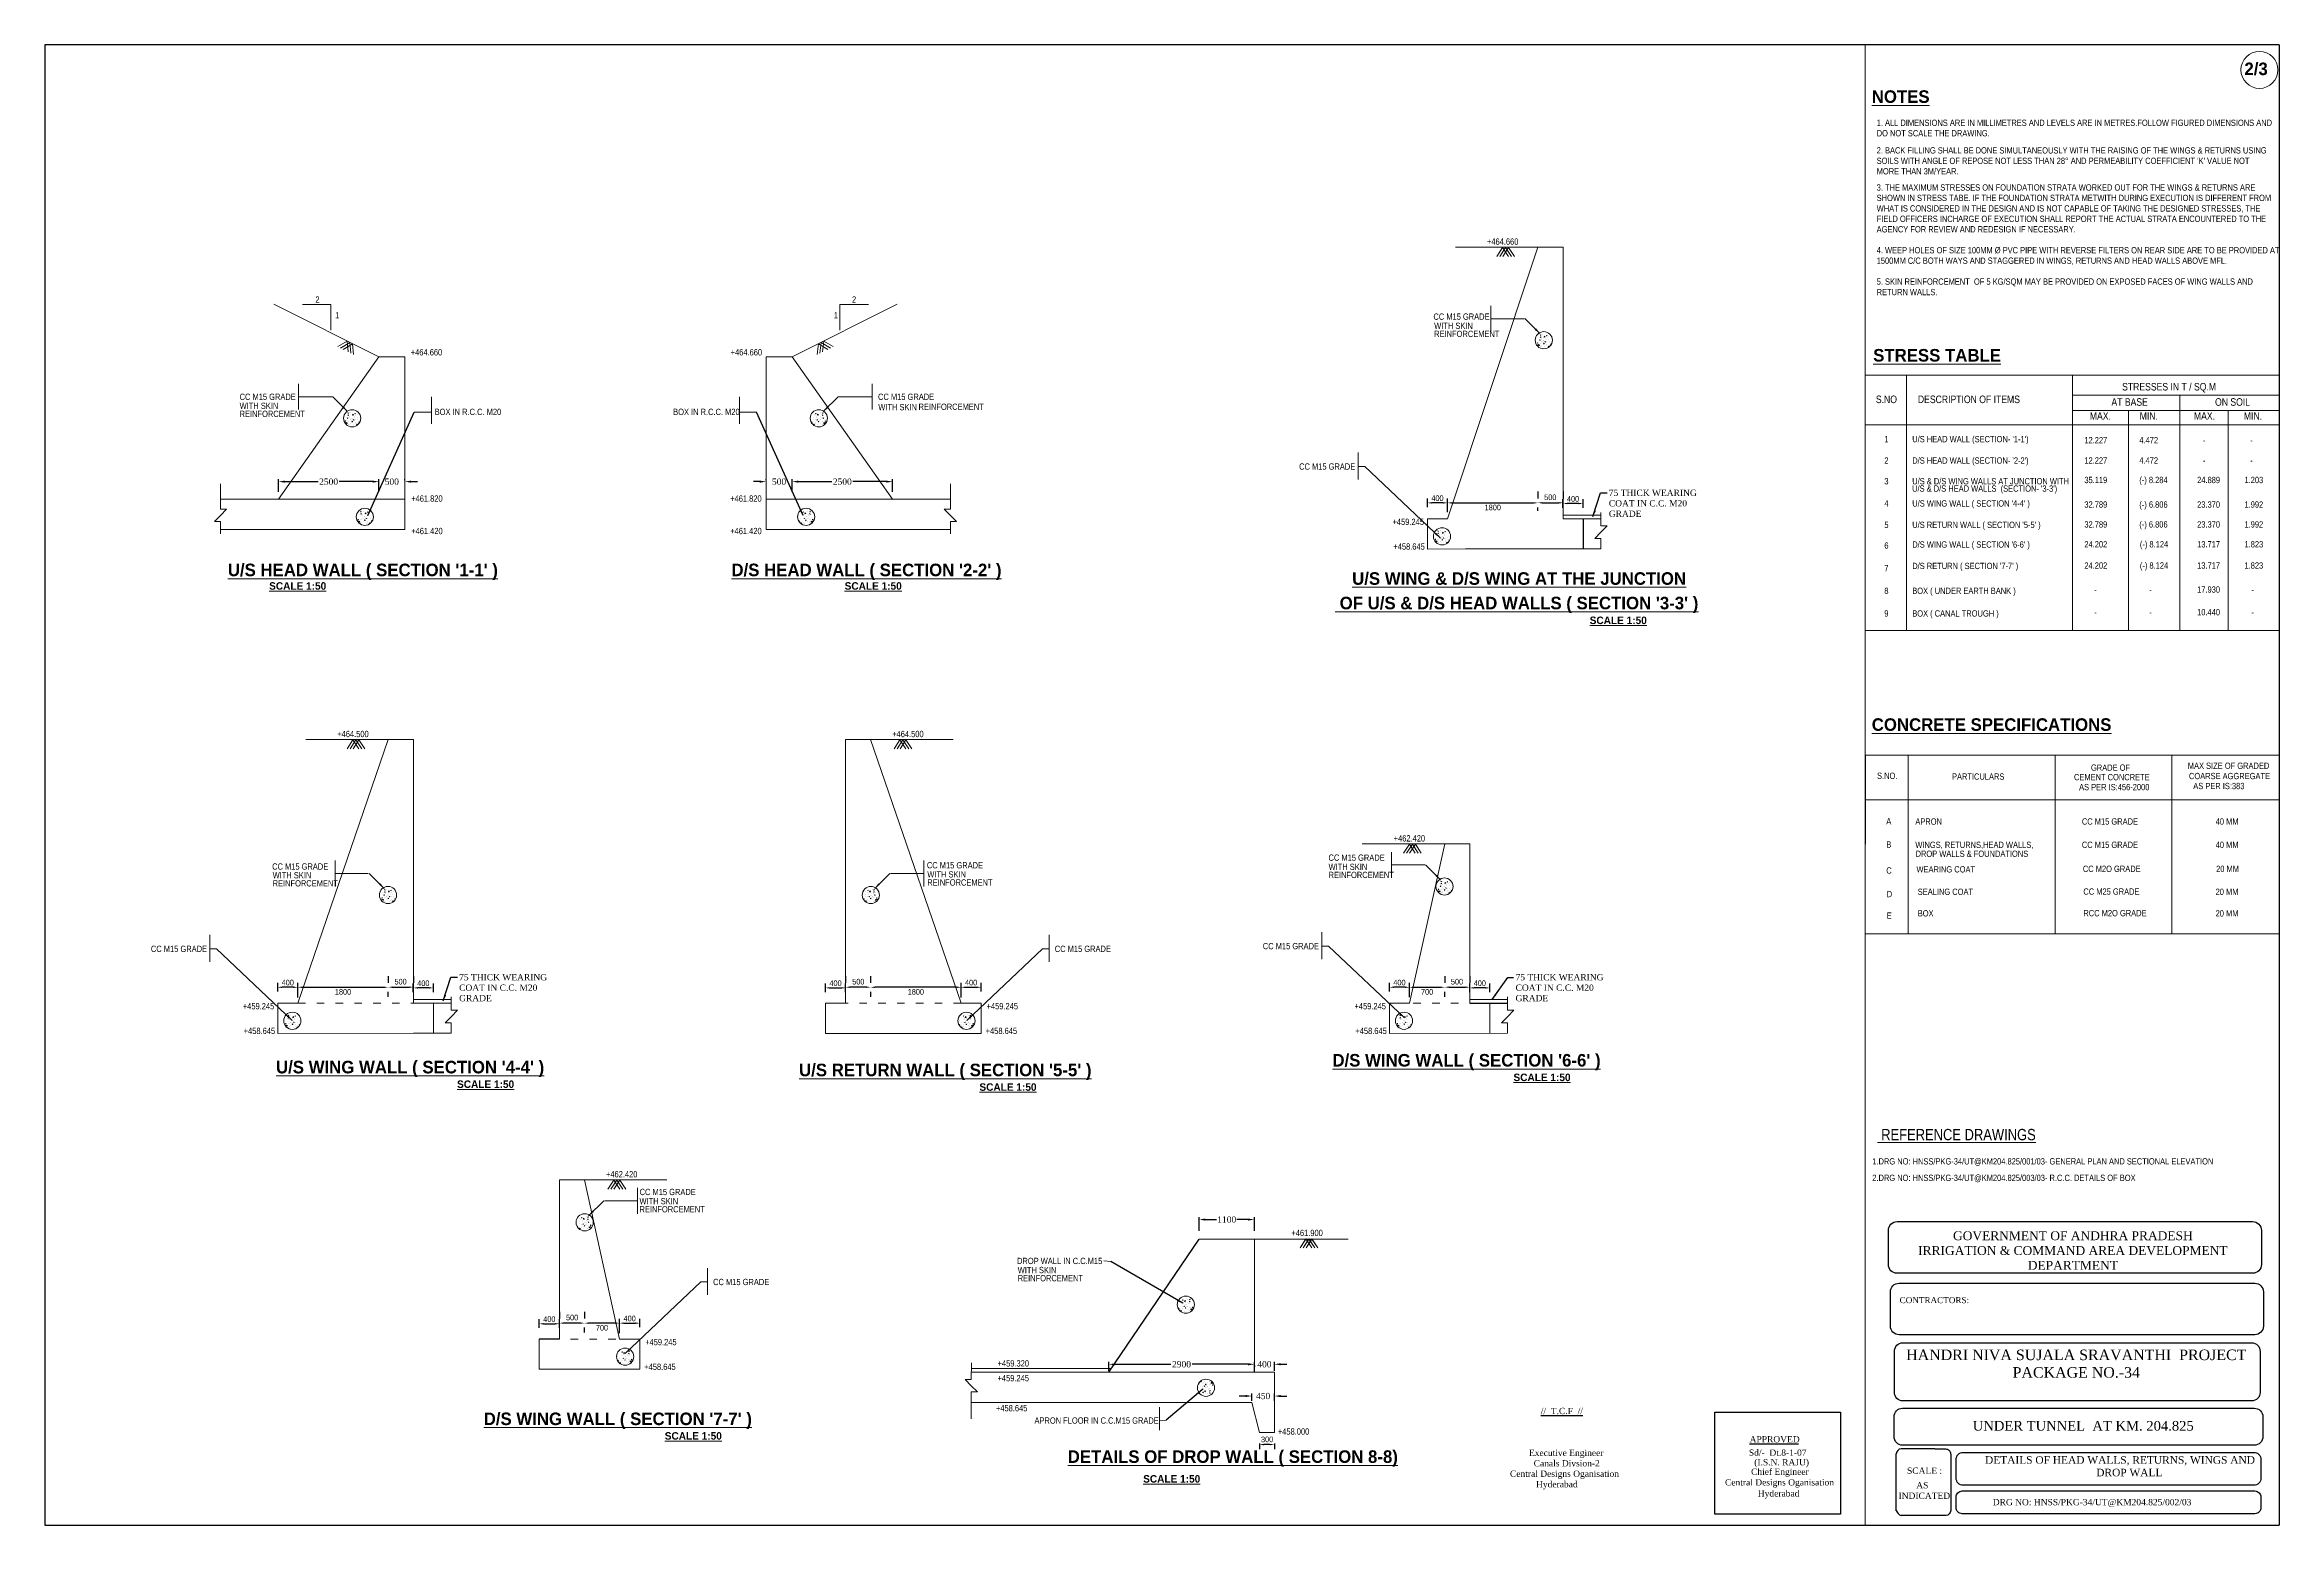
# Model space of a CAD drawing. Header units: millimetres. Extents: x 80 to 10631, y 46 to 2573.
# Drawn here: x 5546 to 6436, y 59 to 649 of the extents above; entities that cross this region are included whole.
import ezdxf

# ---------------------------------------------------------------- set-up
doc = ezdxf.new("R2010")
doc.units = ezdxf.units.MM
doc.linetypes.add('ACAD_ISO03W100', pattern=[30, 12, -18])
for name, color, linetype in [('MAIN', 7, 'Continuous'), ('SHEET', 3, 'Continuous'), ('STEEL', 5, 'Continuous'), ('TEXT_GENERAL', 4, 'Continuous'), ('TEXT_NAME', 5, 'Continuous')]:
    doc.layers.add(name, color=color, linetype=linetype)
doc.styles.add('ARIAL NARROW', font='ARIALN.TTF')
doc.styles.add('CITYBLUEPR', font='cityb___.ttf')
doc.styles.get("Standard").update_dxf_attribs({"font": 'times.ttf', "height": 2.5})
doc.styles.add('TNR_2.5', font='times.ttf', dxfattribs={"height": 2.5})
doc.dimstyles.new('ISO-25', dxfattribs={"dimtxt": 2.5, "dimasz": 2.5, "dimexe": 1.25, "dimexo": 0.625, "dimtad": 1, "dimlfac": 25, "dimtxsty": 'Standard', "dimcen": 2.5, "dimadec": 0, "dimazin": 0, "dimtfac": 1, "dimtmove": 0, "dimatfit": 3, "dimfxl": 1, "dimarcsym": 0})
doc.dimstyles.new('STANDARD$0', dxfattribs={"dimscale": 88.888889, "dimtxt": 0.02, "dimasz": 0.02, "dimexe": 0.1, "dimexo": 0.1, "dimgap": 0.09, "dimtad": 2, "dimtih": 1, "dimtoh": 1, "dimdec": 0, "dimzin": 1, "dimdsep": 46, "dimtxsty": 'Standard', "dimcen": 0.09, "dimadec": 0, "dimazin": 0, "dimtfac": 1, "dimtdec": 4, "dimtofl": 0, "dimtmove": 0, "dimatfit": 3, "dimfxl": 1, "dimtolj": 1, "dimtzin": 1, "dimarcsym": 0})
doc.dimstyles.new('STYLE_ESH', dxfattribs={"dimtxt": 2.5, "dimasz": 2.5, "dimexe": 1, "dimexo": 0.625, "dimtad": 0, "dimtih": 1, "dimtoh": 1, "dimdec": 0, "dimlfac": 100, "dimzin": 9, "dimdsep": 46, "dimtxsty": 'TNR_2.5', "dimcen": 2.5, "dimadec": 0, "dimazin": 2, "dimtfac": 1, "dimtdec": 0, "dimtofl": 0, "dimtmove": 2, "dimatfit": 3, "dimfxl": 1, "dimarcsym": 0})

msp = doc.modelspace()

# ---------------------------------------------------------------- texts
for s, height, p in [('UNDER TUNNEL  AT KM. 204.825', 3.85, (6313.991, 96.977)), ('                        Sd/-  Dt.8-1-07', 2.5, (6202.171, 86.954)), ('APPROVED', 2.5, (6225.13, 92.276)), ('                           Chief Engineer', 2.5, (6200.213, 79.351)), ('                           (I.S.N. RAJU)', 2.5, (6201.47, 83.133)), ('                Central Designs Oganisation', 2.5, (6200.213, 75.121)), ('                           Hyderabad', 2.5, (6202.893, 70.729)), ('INDICATED', 2.5, (6284.432, 69.779)), ('AS ', 2.5, (6291.503, 73.972)), ('DRG NO: HNSS/PKG-34/UT@KM204.825/002/03', 2.5, (6321.965, 67.24))]:
    msp.add_text(s, height=height).set_placement(p)
at = {"char_height": 2.5, "width": 42.77778, "attachment_point": 1, "style": 'TNR_2.5'}
for insert in [(6169.045, 471.911), (5711.147, 278.901), (6131.902, 278.903)]:
    msp.add_mtext('75 THICK WEARING COAT IN C.C. M20 GRADE', dxfattribs=dict(at, insert=insert))
for s, insert, char_height, width, attachment_point in [('HANDRI NIVA SUJALA SRAVANTHI  PROJECT\\PPACKAGE NO.-34', (6355.233, 129.279), 4.2, 151.5, 2), ('                             {\\L//  T.C.F  //}\\P                       \\P\\P\\P                        Executive Engineer\\P                          Canals Divsion-2\\P                Central Designs Oganisation\\P                           Hyderabad', (6114.578, 106.059), 2.5, 170, 1), ('SCALE :', (6287.812, 82.275), 2.5, 25.272, 1)]:
    msp.add_mtext(s, dxfattribs=dict(insert=insert, char_height=char_height, width=width, attachment_point=attachment_point))
at = {"layer": 'MAIN', "color": 0, "lineweight": 9, "style": 'ARIAL NARROW'}
for s, height, p in [('S.NO', 3, (6275.411, 506.419)), ('DESCRIPTION OF ITEMS', 3, (6292.141, 506.419)), ('         AT BASE                            ON SOIL', 3, (6360.624, 505.361)), ('       STRESSES IN T / SQ.M', 3, (6366.783, 511.447)), ('MAX.            MIN.               MAX.            MIN.', 3, (6360.624, 499.804)), ('1', 2.5, (6278.787, 490.817)), ("U/S HEAD WALL (SECTION- '1-1')", 2.5, (6289.899, 490.817)), ('12.227', 2.5, (6358.451, 490.392)), ('4.472', 2.5, (6380.34, 490.392)), ('-', 2.5, (6405.681, 490.392)), ('-', 2.5, (6424.539, 490.392)), ('2', 2.5, (6278.787, 482.283)), ("D/S HEAD WALL (SECTION- '2-2')", 2.5, (6289.899, 482.283)), ('12.227', 2.5, (6358.451, 482.325)), ('4.472', 2.5, (6380.34, 482.325)), ('-', 2.5, (6405.681, 482.325)), ('-', 2.5, (6424.539, 482.325)), ('3', 2.5, (6278.787, 474.029)), ("U/S & D/S HEAD WALLS  (SECTION- '3-3')", 2.5, (6289.839, 471.119)), ('U/S & D/S WING WALLS AT JUNCTION WITH ', 2.5, (6289.899, 474.029)), ('35.119', 2.5, (6358.451, 474.539)), ('(-) 8.284', 2.5, (6380.34, 474.539)), ('24.889', 2.5, (6403.357, 474.539)), ('1.203', 2.5, (6422.215, 474.539)), ('4', 2.5, (6278.787, 465.185)), ("U/S WING WALL ( SECTION '4-4' )", 2.5, (6289.899, 465.185)), ('32.789', 2.5, (6358.451, 464.759)), ('(-) 6.806', 2.5, (6380.34, 464.759)), ('23.370', 2.5, (6403.357, 464.759)), ('1.992', 2.5, (6422.215, 464.759)), ('5', 2.5, (6278.787, 456.65)), ("U/S RETURN WALL ( SECTION '5-5' )", 2.5, (6289.899, 456.65)), ('32.789', 2.5, (6358.451, 456.835)), ('(-) 6.806', 2.5, (6380.34, 456.835)), ('23.370', 2.5, (6403.357, 456.835)), ('1.992', 2.5, (6422.215, 456.835)), ('6', 2.5, (6278.787, 448.397)), ("D/S WING WALL ( SECTION '6-6' )", 2.5, (6289.899, 448.815)), ('24.202', 2.5, (6358.451, 448.906)), ('(-) 8.124', 2.5, (6380.558, 448.906)), ('13.717', 2.5, (6403.357, 448.906)), ('1.823', 2.5, (6422.215, 448.906)), ('7', 2.5, (6278.787, 439.383)), ("D/S RETURN ( SECTION '7-7' )", 2.5, (6289.899, 440.28)), ('24.202', 2.5, (6358.451, 440.465)), ('(-) 8.124', 2.5, (6380.558, 440.465)), ('13.717', 2.5, (6403.357, 440.465)), ('1.823', 2.5, (6422.215, 440.465)), ('8', 2.5, (6278.787, 430.37)), ('BOX ( UNDER EARTH BANK )', 2.5, (6289.899, 430.37)), ('-', 2.5, (6362.401, 430.879)), ('-', 2.5, (6384.291, 430.879)), ('17.930', 2.5, (6403.357, 430.879)), ('-', 2.5, (6425.004, 430.879)), ('9', 2.5, (6278.787, 421.356)), ('BOX ( CANAL TROUGH )', 2.5, (6289.899, 421.356)), ('-', 2.5, (6362.401, 421.865)), ('-', 2.5, (6384.291, 421.865)), ('10.440', 2.5, (6403.357, 421.865)), ('-', 2.5, (6425.004, 421.865))]:
    msp.add_text(s, height=height, dxfattribs=at).set_placement(p)
at = {"layer": 'MAIN', "color": 0, "lineweight": 5, "style": 'ARIAL NARROW'}
for s, height, p in [('%%U REFERENCE DRAWINGS', 4.5, (6276.091, 212.693)), ('1.DRG NO: HNSS/PKG-34/UT@KM204.825/001/03- GENERAL PLAN AND SECTIONAL ELEVATION', 2.5, (6273.978, 203.03)), ('2.DRG NO: HNSS/PKG-34/UT@KM204.825/003/03- R.C.C. DETAILS OF BOX', 2.5, (6273.978, 196.455))]:
    msp.add_text(s, height=height, dxfattribs=at).set_placement(p)
at = {"layer": 'SHEET', "color": 7}
for s, insert, char_height, width, attachment_point in [('GOVERNMENT OF ANDHRA PRADESH\\PIRRIGATION & COMMAND AREA DEVELOPMENT DEPARTMENT', (6353.867, 168.737), 3.53871, 136.01294, 5), ('CONTRACTORS:', (6284.871, 148.95), 2.40632, 35.82521, 4), ('\\pt108.3;DETAILS OF HEAD WALLS, RETURNS, WINGS AND                                              DROP WALL', (6318.875, 86.807), 3.007903, 114.35931, 1)]:
    msp.add_mtext(s, dxfattribs=dict(at, insert=insert, char_height=char_height, width=width, attachment_point=attachment_point))
at = {"layer": 'TEXT_GENERAL', "color": 0, "lineweight": 9}
for s, height, style, p in [('2/3', 5, 'CITYBLUEPR', (6422.199, 637.111)), ('%%UNOTES', 5, 'CITYBLUEPR', (6273.761, 626.056)), ('+464.660', 2.5, 'ARIAL NARROW', (6120.514, 569.53)), ('2', 2.5, 'ARIAL NARROW', (5653.92, 546.462)), ('2', 2.5, 'ARIAL NARROW', (5867.636, 546.462)), ('1', 2.5, 'ARIAL NARROW', (5661.756, 540.18)), ('1', 2.5, 'ARIAL NARROW', (5860.405, 540.18)), ('CC M15 GRADE', 2.5, 'ARIAL NARROW', (6099.191, 539.627)), ('WITH SKIN ', 2.5, 'ARIAL NARROW', (6099.493, 535.97)), ('REINFORCEMENT', 2.5, 'ARIAL NARROW', (6099.493, 532.746)), ('+464.660', 2.5, 'ARIAL NARROW', (5691.899, 525.415)), ('+464.660', 2.5, 'ARIAL NARROW', (5819.291, 525.415)), ('%%USTRESS TABLE', 5, 'CITYBLUEPR', (6274.334, 522.975)), ('CC M15 GRADE', 2.5, 'ARIAL NARROW', (5623.733, 507.681)), ('CC M15 GRADE', 2.5, 'ARIAL NARROW', (5877.994, 507.681)), ('WITH SKIN ', 2.5, 'ARIAL NARROW', (5623.733, 504.095)), ('REINFORCEMENT', 2.5, 'ARIAL NARROW', (5623.733, 500.871)), ('BOX IN R.C.C. M20 ', 2.5, 'ARIAL NARROW', (5701.414, 501.668)), ('BOX IN R.C.C. M20 ', 2.5, 'ARIAL NARROW', (5796.393, 501.668)), ('WITH SKIN ', 2.5, 'ARIAL NARROW', (5878.102, 503.576)), ('REINFORCEMENT', 2.5, 'ARIAL NARROW', (5894.118, 503.713)), ('CC M15 GRADE', 2.5, 'ARIAL NARROW', (6045.698, 479.896)), ('+461.820', 2.5, 'ARIAL NARROW', (5692.07, 467.135)), ('+461.820', 2.5, 'ARIAL NARROW', (5819.119, 467.135)), ('+461.420', 2.5, 'ARIAL NARROW', (5692.07, 454.194)), ('+461.420', 2.5, 'ARIAL NARROW', (5819.119, 454.194)), ('+459.245', 2.5, 'ARIAL NARROW', (6082.898, 457.876)), ('+458.645', 2.5, 'ARIAL NARROW', (6083.25, 448.022)), ("%%UU/S HEAD WALL ( SECTION '1-1' )", 5, 'CITYBLUEPR', (5619.029, 437.445)), ("%%UD/S HEAD WALL ( SECTION '2-2' )", 5, 'CITYBLUEPR', (5819.604, 437.445)), ('%%UU/S WING & D/S WING AT THE JUNCTION', 5, 'CITYBLUEPR', (6066.821, 434.021)), ("%%U OF U/S & D/S HEAD WALLS ( SECTION '3-3' )", 5, 'CITYBLUEPR', (6059.996, 424.248)), ('+464.500', 2.5, 'ARIAL NARROW', (5662.61, 373.318)), ('+464.500', 2.5, 'ARIAL NARROW', (5883.631, 373.318)), ('%%UCONCRETE SPECIFICATIONS', 5, 'CITYBLUEPR', (6273.761, 375.822)), ('S.NO.', 2.5, 'ARIAL NARROW', (6275.883, 356.685)), ('PARTICULARS', 2.5, 'ARIAL NARROW', (6305.729, 356.347)), ('CEMENT CONCRETE', 2.5, 'ARIAL NARROW', (6354.321, 356.138)), ('GRADE OF ', 2.5, 'ARIAL NARROW', (6361.073, 359.907)), ('MAX SIZE OF GRADED ', 2.5, 'ARIAL NARROW', (6399.644, 360.669)), ('COARSE AGGREGATE ', 2.5, 'ARIAL NARROW', (6400.103, 356.568)), (' AS PER IS:456-2000', 2.5, 'ARIAL NARROW', (6355.524, 352.167)), (' AS PER IS:383', 2.5, 'ARIAL NARROW', (6400.99, 352.593)), ('A', 2.5, 'ARIAL NARROW', (6279.553, 338.567)), ('APRON', 2.5, 'ARIAL NARROW', (6291.131, 338.432)), ('CC M15 GRADE ', 2.5, 'ARIAL NARROW', (6357.456, 338.458)), ('40 MM', 2.5, 'ARIAL NARROW', (6410.75, 338.458)), ('+462.420', 2.5, 'ARIAL NARROW', (6083.368, 331.728)), ('B', 2.5, 'ARIAL NARROW', (6279.553, 329.277)), ('WINGS, RETURNS,HEAD WALLS, ', 2.5, 'ARIAL NARROW', (6291.131, 329.143)), ('CC M15 GRADE ', 2.5, 'ARIAL NARROW', (6357.456, 329.169)), ('40 MM', 2.5, 'ARIAL NARROW', (6410.75, 329.169)), ('CC M15 GRADE', 2.5, 'ARIAL NARROW', (5636.669, 320.516)), ('CC M15 GRADE', 2.5, 'ARIAL NARROW', (5897.449, 321.006)), ('WITH SKIN ', 2.5, 'ARIAL NARROW', (6057.445, 320.377)), ('CC M15 GRADE', 2.5, 'ARIAL NARROW', (6057.418, 324.045)), ('C', 2.5, 'ARIAL NARROW', (6279.574, 318.923)), ('DROP WALLS & FOUNDATIONS', 2.5, 'ARIAL NARROW', (6291.225, 325.588)), ('WEARING COAT ', 2.5, 'ARIAL NARROW', (6291.571, 319.394)), ('CC M2O GRADE ', 2.5, 'ARIAL NARROW', (6357.843, 319.592)), ('20 MM', 2.5, 'ARIAL NARROW', (6410.924, 319.592)), ('WITH SKIN ', 2.5, 'ARIAL NARROW', (5636.882, 317.043)), ('REINFORCEMENT', 2.5, 'ARIAL NARROW', (5636.882, 313.819)), ('WITH SKIN ', 2.5, 'ARIAL NARROW', (5897.616, 317.39)), ('REINFORCEMENT', 2.5, 'ARIAL NARROW', (5897.616, 314.167)), ('REINFORCEMENT', 2.5, 'ARIAL NARROW', (6057.445, 317.153)), ('D', 2.5, 'ARIAL NARROW', (6279.728, 309.539)), ('SEALING COAT  ', 2.5, 'ARIAL NARROW', (6292.097, 310.453)), ('CC M25 GRADE ', 2.5, 'ARIAL NARROW', (6358.056, 310.531)), ('20 MM', 2.5, 'ARIAL NARROW', (6410.711, 310.446)), ('E', 2.5, 'ARIAL NARROW', (6279.728, 300.948)), ('BOX', 2.5, 'ARIAL NARROW', (6292.097, 301.863)), ('RCC M2O GRADE ', 2.5, 'ARIAL NARROW', (6358.056, 301.941)), ('20 MM', 2.5, 'ARIAL NARROW', (6410.711, 301.855)), ('CC M15 GRADE', 2.5, 'ARIAL NARROW', (5588.396, 287.7)), ('CC M15 GRADE', 2.5, 'ARIAL NARROW', (5948.383, 287.7)), ('CC M15 GRADE', 2.5, 'ARIAL NARROW', (6031.248, 288.808)), ('+459.245', 2.5, 'ARIAL NARROW', (5625, 264.864)), ('+459.245', 2.5, 'ARIAL NARROW', (5921.219, 264.864)), ('+459.245', 2.5, 'ARIAL NARROW', (6067.754, 264.867)), ('+458.645', 2.5, 'ARIAL NARROW', (5625.352, 255.01)), ('+458.645', 2.5, 'ARIAL NARROW', (5920.867, 255.01)), ('+458.645', 2.5, 'ARIAL NARROW', (6068.107, 255.013)), ("%%UU/S WING WALL ( SECTION '4-4' )", 5, 'CITYBLUEPR', (5638.217, 239.333)), ("%%UU/S RETURN WALL ( SECTION '5-5' )", 5, 'CITYBLUEPR', (5846.539, 238.191)), ("%%UD/S WING WALL ( SECTION '6-6' )", 5, 'CITYBLUEPR', (6058.971, 242.057)), ('+462.420', 2.5, 'ARIAL NARROW', (5769.646, 197.881)), ('WITH SKIN ', 2.5, 'ARIAL NARROW', (5782.987, 187.18)), ('CC M15 GRADE', 2.5, 'ARIAL NARROW', (5783.044, 190.826)), ('REINFORCEMENT', 2.5, 'ARIAL NARROW', (5782.987, 183.957)), ('+461.900', 2.5, 'ARIAL NARROW', (6042.627, 174.5)), ('DROP WALL IN C.C.M15', 2.5, 'ARIAL NARROW', (5933.348, 163.338)), ('WITH SKIN ', 2.5, 'ARIAL NARROW', (5933.629, 159.721)), ('CC M15 GRADE', 2.5, 'ARIAL NARROW', (5812.303, 154.96)), ('REINFORCEMENT', 2.5, 'ARIAL NARROW', (5933.629, 156.497)), ('+459.245', 2.5, 'ARIAL NARROW', (5785.237, 131.02)), ('+459.320', 2.5, 'ARIAL NARROW', (5925.598, 122.533)), ('+458.645', 2.5, 'ARIAL NARROW', (5784.885, 121.166)), ('+459.245', 2.5, 'ARIAL NARROW', (5925.576, 116.65)), ('+458.645', 2.5, 'ARIAL NARROW', (5924.956, 104.666)), ("%%UD/S WING WALL ( SECTION '7-7' )", 5, 'CITYBLUEPR', (5720.939, 99.185)), ('APRON FLOOR IN C.C.M15 GRADE', 2.5, 'ARIAL NARROW', (5940.301, 99.745)), ('+458.000', 2.5, 'ARIAL NARROW', (6037.234, 95.379)), ('%%UDETAILS OF DROP WALL ( SECTION 8-8)', 5, 'CITYBLUEPR', (5953.539, 84.125))]:
    msp.add_text(s, height=height, dxfattribs=dict(at, style=style)).set_placement(p)
for s, insert, char_height, width, attachment_point, style in [('1. ALL DIMENSIONS ARE IN MILLIMETRES AND LEVELS ARE IN METRES.FOLLOW FIGURED DIMENSIONS AND \\PDO NOT SCALE THE DRAWING.', (6275.733, 619.374), 2.5, 200, 1, 'ARIAL NARROW'), ("2. BACK FILLING SHALL BE DONE SIMULTANEOUSLY WITH THE RAISING OF THE WINGS & RETURNS USING SOILS WITH ANGLE OF REPOSE NOT LESS THAN 28° AND PERMEABILITY COEFFICIENT 'K' VALUE NOT MORE THAN 3M/YEAR.", (6275.733, 608.38), 2.5, 150, 1, 'ARIAL NARROW'), ('3. THE MAXIMUM STRESSES ON FOUNDATION STRATA WORKED OUT FOR THE WINGS & RETURNS ARE SHOWN IN STRESS TABE. IF THE FOUNDATION STRATA METWITH DURING EXECUTION IS DIFFERENT FROM WHAT IS CONSIDERED IN THE DESIGN AND IS NOT CAPABLE OF TAKING THE DESIGNED STRESSES, THE FIELD OFFICERS INCHARGE OF EXECUTION SHALL REPORT THE ACTUAL STRATA ENCOUNTERED TO THE AGENCY FOR REVIEW AND REDESIGN IF NECESSARY.\\P\\P4. WEEP HOLES OF SIZE 100MM %%c PVC PIPE WITH REVERSE FILTERS ON REAR SIDE ARE TO BE PROVIDED AT 1500MM C/C BOTH WAYS AND STAGGERED IN WINGS, RETURNS AND HEAD WALLS ABOVE MFL.\\P\\P5. SKIN REINFORCEMENT  OF 5 KG/SQM MAY BE PROVIDED ON EXPOSED FACES OF WING WALLS AND RETURN WALLS.', (6275.733, 593.595), 2.5, 155, 1, 'ARIAL NARROW'), ('{\\LSCALE 1:50}', (5658.227, 435.055), 3, 25.272, 3, 'CITYBLUEPR'), ('{\\LSCALE 1:50}', (5864.69, 435.055), 3, 25.272, 1, 'CITYBLUEPR'), ('{\\LSCALE 1:50}', (6161.433, 421.354), 3, 25.272, 1, 'CITYBLUEPR'), ('{\\LSCALE 1:50}', (5710.322, 236.523), 3, 25.272, 1, 'CITYBLUEPR'), ('{\\LSCALE 1:50}', (5941.114, 235.382), 3, 25.272, 3, 'CITYBLUEPR'), ('{\\LSCALE 1:50}', (6131.076, 239.247), 3, 25.272, 1, 'CITYBLUEPR'), ('{\\LSCALE 1:50}', (5793.043, 96.375), 3, 25.272, 1, 'CITYBLUEPR')]:
    msp.add_mtext(s, dxfattribs=dict(at, insert=insert, char_height=char_height, width=width, attachment_point=attachment_point, style=style))
at = {"layer": 'TEXT_NAME', "color": 0, "lineweight": 9, "insert": (6006.329, 79.261), "char_height": 3, "width": 25.272, "attachment_point": 3, "style": 'CITYBLUEPR'}
msp.add_mtext('{\\LSCALE 1:50}', dxfattribs=at)

# ---------------------------------------------------------------- blocks, each defined once
blk = doc.blocks.new('*D102')
at = {"layer": 'Defpoints', "color": 0, "transparency": 16777216}
for p in [(6029.9, 96.23), (6029.9, 91.42), (6035.87, 96.23)]:
    blk.add_point(p, dxfattribs=at)
at = {"layer": 'TEXT_GENERAL', "color": 0, "lineweight": -2, "transparency": 16777216}
for p, q in [((6029.9, 91.79), (6029.9, 89.65)), ((6034.09, 91.42), (6031.68, 91.42)), ((6035.87, 91.79), (6035.87, 89.65))]:
    blk.add_line(p, q, dxfattribs=at)
at = {"layer": 'TEXT_GENERAL', "color": 0, "transparency": 16777216}
for points in [[(6031.68, 91.72), (6031.68, 91.13), (6029.9, 91.42)], [(6034.09, 91.72), (6034.09, 91.13), (6035.87, 91.42)]]:
    blk.add_solid(points, dxfattribs=at)
at = {"layer": 'TEXT_GENERAL', "color": 0, "lineweight": 9, "transparency": 16777216, "insert": (6032.95, 93.48), "char_height": 2.222, "attachment_point": 5, "style": 'ARIAL NARROW'}
blk.add_mtext('\\A1;300', dxfattribs=at)
blk = doc.blocks.new('*D103')
at = {"color": 0, "lineweight": -2, "transparency": 16777216}
for p, q in [((5639.17, 471.1), (5639.17, 476.12)), ((5641.67, 475.12), (5654.96, 475.12)), ((5676.67, 475.12), (5663.38, 475.12)), ((5679.17, 471.1), (5679.17, 476.12))]:
    blk.add_line(p, q, dxfattribs=at)
at = {"color": 0, "transparency": 16777216}
for points in [[(5641.67, 475.54), (5641.67, 474.71), (5639.17, 475.12)], [(5676.67, 475.54), (5676.67, 474.71), (5679.17, 475.12)]]:
    blk.add_solid(points, dxfattribs=at)
at = {"layer": 'Defpoints', "color": 0, "transparency": 16777216}
for p in [(5679.17, 475.12), (5639.17, 470.48), (5679.17, 470.48)]:
    blk.add_point(p, dxfattribs=at)
at = {"color": 0, "transparency": 16777216, "insert": (5659.17, 475.12), "char_height": 2.5, "attachment_point": 5, "style": 'TNR_2.5'}
blk.add_mtext('2500', dxfattribs=at)
blk = doc.blocks.new('*D104')
at = {"color": 0, "lineweight": -2, "transparency": 16777216}
for p, q in [((5676.67, 475.12), (5674.17, 475.12)), ((5679.17, 471.1), (5679.17, 476.12)), ((5689.51, 475.75), (5689.51, 476.12)), ((5692.01, 475.12), (5694.51, 475.12))]:
    blk.add_line(p, q, dxfattribs=at)
at = {"color": 0, "transparency": 16777216}
for points in [[(5676.67, 475.54), (5676.67, 474.71), (5679.17, 475.12)], [(5692.01, 475.54), (5692.01, 474.71), (5689.51, 475.12)]]:
    blk.add_solid(points, dxfattribs=at)
at = {"layer": 'Defpoints', "color": 0, "transparency": 16777216}
for p in [(5689.51, 475.12), (5689.51, 475.12), (5679.17, 470.48)]:
    blk.add_point(p, dxfattribs=at)
at = {"color": 0, "transparency": 16777216, "insert": (5684.34, 475.12), "char_height": 2.5, "attachment_point": 5, "style": 'TNR_2.5'}
blk.add_mtext('500', dxfattribs=at)
blk = doc.blocks.new('*D105')
at = {"color": 0, "lineweight": -2, "transparency": 16777216}
for p, q in [((5843.75, 471.1), (5843.75, 476.12)), ((5846.25, 475.12), (5859.54, 475.12)), ((5881.26, 475.12), (5867.97, 475.12)), ((5883.76, 471.1), (5883.76, 476.12))]:
    blk.add_line(p, q, dxfattribs=at)
at = {"color": 0, "transparency": 16777216}
for points in [[(5846.25, 475.54), (5846.25, 474.71), (5843.75, 475.12)], [(5881.26, 475.54), (5881.26, 474.71), (5883.76, 475.12)]]:
    blk.add_solid(points, dxfattribs=at)
at = {"layer": 'Defpoints', "color": 0, "transparency": 16777216}
for p in [(5843.75, 475.12), (5843.75, 470.48), (5883.76, 470.48)]:
    blk.add_point(p, dxfattribs=at)
at = {"color": 0, "transparency": 16777216, "insert": (5863.76, 475.12), "char_height": 2.5, "attachment_point": 5, "style": 'TNR_2.5'}
blk.add_mtext('2500', dxfattribs=at)
blk = doc.blocks.new('*D106')
at = {"color": 0, "lineweight": -2, "transparency": 16777216}
for p, q in [((5830.9, 475.12), (5828.4, 475.12)), ((5833.4, 475.75), (5833.4, 476.12)), ((5843.75, 471.1), (5843.75, 476.12)), ((5846.25, 475.12), (5848.75, 475.12))]:
    blk.add_line(p, q, dxfattribs=at)
at = {"color": 0, "transparency": 16777216}
for points in [[(5830.9, 475.54), (5830.9, 474.71), (5833.4, 475.12)], [(5846.25, 475.54), (5846.25, 474.71), (5843.75, 475.12)]]:
    blk.add_solid(points, dxfattribs=at)
at = {"layer": 'Defpoints', "color": 0, "transparency": 16777216}
for p in [(5833.4, 475.12), (5833.4, 475.12), (5843.75, 470.48)]:
    blk.add_point(p, dxfattribs=at)
at = {"color": 0, "transparency": 16777216, "insert": (5838.58, 475.12), "char_height": 2.5, "attachment_point": 5, "style": 'TNR_2.5'}
blk.add_mtext('500', dxfattribs=at)
blk = doc.blocks.new('*D114')
at = {"layer": 'Defpoints', "color": 0, "transparency": 16777216}
for p in [(6104.83, 467.35), (6140.83, 467.89), (6140.83, 466.66)]:
    blk.add_point(p, dxfattribs=at)
at = {"layer": 'TEXT_GENERAL', "color": 0, "lineweight": -2, "transparency": 16777216}
for p, q in [((6104.83, 462.9), (6104.83, 464.88)), ((6106.6, 466.66), (6139.05, 466.66)), ((6140.83, 463.45), (6140.83, 464.88))]:
    blk.add_line(p, q, dxfattribs=at)
at = {"layer": 'TEXT_GENERAL', "color": 0, "transparency": 16777216}
for points in [[(6106.6, 466.96), (6106.6, 466.37), (6104.83, 466.66)], [(6139.05, 466.96), (6139.05, 466.37), (6140.83, 466.66)]]:
    blk.add_solid(points, dxfattribs=at)
at = {"layer": 'TEXT_GENERAL', "color": 0, "lineweight": 9, "transparency": 16777216, "insert": (6122.83, 464.82), "char_height": 2.222, "attachment_point": 5, "style": 'ARIAL NARROW'}
blk.add_mtext('\\A1;1800', dxfattribs=at)
blk = doc.blocks.new('*D111')
at = {"layer": 'Defpoints', "color": 0, "transparency": 16777216}
for p in [(6096.78, 466.66), (6096.78, 460.56), (6104.83, 460.56)]:
    blk.add_point(p, dxfattribs=at)
at = {"layer": 'TEXT_GENERAL', "color": 0, "lineweight": -2, "transparency": 16777216}
for p, q in [((6096.78, 465), (6096.78, 468.44)), ((6103.05, 466.66), (6098.56, 466.66)), ((6104.83, 465), (6104.83, 468.44))]:
    blk.add_line(p, q, dxfattribs=at)
at = {"layer": 'TEXT_GENERAL', "color": 0, "transparency": 16777216}
for points in [[(6098.56, 466.96), (6098.56, 466.37), (6096.78, 466.66)], [(6103.05, 466.96), (6103.05, 466.37), (6104.83, 466.66)]]:
    blk.add_solid(points, dxfattribs=at)
at = {"layer": 'TEXT_GENERAL', "color": 0, "lineweight": 9, "transparency": 16777216, "insert": (6100.8, 468.51), "char_height": 2.222, "attachment_point": 5, "style": 'ARIAL NARROW'}
blk.add_mtext('\\A1;400', dxfattribs=at)
blk = doc.blocks.new('*D110')
at = {"layer": 'Defpoints', "color": 0, "transparency": 16777216}
for p in [(5682.93, 273.68), (5692.93, 273.68), (5692.93, 273.68)]:
    blk.add_point(p, dxfattribs=at)
at = {"layer": 'TEXT_GENERAL', "color": 0, "lineweight": -2, "transparency": 16777216}
for p, q in [((5682.93, 278.12), (5682.93, 275.46)), ((5692.93, 278.12), (5692.93, 275.46)), ((5684.71, 273.68), (5691.15, 273.68))]:
    blk.add_line(p, q, dxfattribs=at)
at = {"layer": 'TEXT_GENERAL', "color": 0, "transparency": 16777216}
for points in [[(5684.71, 273.98), (5684.71, 273.38), (5682.93, 273.68)], [(5691.15, 273.98), (5691.15, 273.38), (5692.93, 273.68)]]:
    blk.add_solid(points, dxfattribs=at)
at = {"layer": 'TEXT_GENERAL', "color": 0, "lineweight": 9, "transparency": 16777216, "insert": (5687.83, 275.86), "char_height": 2.222, "attachment_point": 5, "style": 'ARIAL NARROW'}
blk.add_mtext('\\A1;500', dxfattribs=at)
blk = doc.blocks.new('*D112')
at = {"layer": 'Defpoints', "color": 0, "transparency": 16777216}
for p in [(6150.78, 466.41), (6150.78, 460.3), (6158.83, 460.3)]:
    blk.add_point(p, dxfattribs=at)
at = {"layer": 'TEXT_GENERAL', "color": 0, "lineweight": -2, "transparency": 16777216}
for p, q in [((6150.78, 464.74), (6150.78, 468.18)), ((6157.05, 466.41), (6152.56, 466.41)), ((6158.83, 464.74), (6158.83, 468.18))]:
    blk.add_line(p, q, dxfattribs=at)
at = {"layer": 'TEXT_GENERAL', "color": 0, "transparency": 16777216}
for points in [[(6152.56, 466.7), (6152.56, 466.11), (6150.78, 466.41)], [(6157.05, 466.7), (6157.05, 466.11), (6158.83, 466.41)]]:
    blk.add_solid(points, dxfattribs=at)
at = {"layer": 'TEXT_GENERAL', "color": 0, "lineweight": 9, "transparency": 16777216, "insert": (6154.8, 468.25), "char_height": 2.222, "attachment_point": 5, "style": 'ARIAL NARROW'}
blk.add_mtext('\\A1;400', dxfattribs=at)
blk = doc.blocks.new('*D113')
at = {"layer": 'Defpoints', "color": 0, "transparency": 16777216}
for p in [(6140.83, 466.69), (6150.83, 466.69), (6150.83, 466.69)]:
    blk.add_point(p, dxfattribs=at)
at = {"layer": 'TEXT_GENERAL', "color": 0, "lineweight": -2, "transparency": 16777216}
for p, q in [((6140.83, 471.14), (6140.83, 468.47)), ((6142.6, 466.69), (6149.05, 466.69)), ((6150.83, 471.14), (6150.83, 468.47))]:
    blk.add_line(p, q, dxfattribs=at)
at = {"layer": 'TEXT_GENERAL', "color": 0, "transparency": 16777216}
for points in [[(6142.6, 466.99), (6142.6, 466.39), (6140.83, 466.69)], [(6149.05, 466.99), (6149.05, 466.39), (6150.83, 466.69)]]:
    blk.add_solid(points, dxfattribs=at)
at = {"layer": 'TEXT_GENERAL', "color": 0, "lineweight": 9, "transparency": 16777216, "insert": (6145.73, 468.87), "char_height": 2.222, "attachment_point": 5, "style": 'ARIAL NARROW'}
blk.add_mtext('\\A1;500', dxfattribs=at)
blk = doc.blocks.new('*D107')
at = {"layer": 'Defpoints', "color": 0, "transparency": 16777216}
for p in [(5646.93, 273.97), (5682.91, 274.3), (5682.91, 273.65)]:
    blk.add_point(p, dxfattribs=at)
at = {"layer": 'TEXT_GENERAL', "color": 0, "lineweight": -2, "transparency": 16777216}
for p, q in [((5646.93, 269.53), (5646.93, 271.87)), ((5648.71, 273.65), (5681.14, 273.65)), ((5682.91, 269.86), (5682.91, 271.87))]:
    blk.add_line(p, q, dxfattribs=at)
at = {"layer": 'TEXT_GENERAL', "color": 0, "transparency": 16777216}
for points in [[(5648.71, 273.95), (5648.71, 273.35), (5646.93, 273.65)], [(5681.14, 273.95), (5681.14, 273.35), (5682.91, 273.65)]]:
    blk.add_solid(points, dxfattribs=at)
at = {"layer": 'TEXT_GENERAL', "color": 0, "lineweight": 9, "transparency": 16777216, "insert": (5664.92, 271.8), "char_height": 2.222, "attachment_point": 5, "style": 'ARIAL NARROW'}
blk.add_mtext('\\A1;1800', dxfattribs=at)
blk = doc.blocks.new('*D108')
at = {"layer": 'Defpoints', "color": 0, "transparency": 16777216}
for p in [(5638.88, 273.65), (5638.88, 267.54), (5646.93, 267.54)]:
    blk.add_point(p, dxfattribs=at)
at = {"layer": 'TEXT_GENERAL', "color": 0, "lineweight": -2, "transparency": 16777216}
for p, q in [((5638.88, 271.99), (5638.88, 275.43)), ((5645.15, 273.65), (5640.66, 273.65)), ((5646.93, 271.99), (5646.93, 275.43))]:
    blk.add_line(p, q, dxfattribs=at)
at = {"layer": 'TEXT_GENERAL', "color": 0, "transparency": 16777216}
for points in [[(5640.66, 273.95), (5640.66, 273.35), (5638.88, 273.65)], [(5645.15, 273.95), (5645.15, 273.35), (5646.93, 273.65)]]:
    blk.add_solid(points, dxfattribs=at)
at = {"layer": 'TEXT_GENERAL', "color": 0, "lineweight": 9, "transparency": 16777216, "insert": (5642.9, 275.5), "char_height": 2.222, "attachment_point": 5, "style": 'ARIAL NARROW'}
blk.add_mtext('\\A1;400', dxfattribs=at)
blk = doc.blocks.new('*D109')
at = {"layer": 'Defpoints', "color": 0, "transparency": 16777216}
for p in [(5692.88, 273.4), (5692.88, 267.29), (5700.93, 267.29)]:
    blk.add_point(p, dxfattribs=at)
at = {"layer": 'TEXT_GENERAL', "color": 0, "lineweight": -2, "transparency": 16777216}
for p, q in [((5692.88, 271.73), (5692.88, 275.17)), ((5699.15, 273.4), (5694.66, 273.4)), ((5700.93, 271.73), (5700.93, 275.17))]:
    blk.add_line(p, q, dxfattribs=at)
at = {"layer": 'TEXT_GENERAL', "color": 0, "transparency": 16777216}
for points in [[(5694.66, 273.69), (5694.66, 273.1), (5692.88, 273.4)], [(5699.15, 273.69), (5699.15, 273.1), (5700.93, 273.4)]]:
    blk.add_solid(points, dxfattribs=at)
at = {"layer": 'TEXT_GENERAL', "color": 0, "lineweight": 9, "transparency": 16777216, "insert": (5696.9, 275.24), "char_height": 2.222, "attachment_point": 5, "style": 'ARIAL NARROW'}
blk.add_mtext('\\A1;400', dxfattribs=at)
blk = doc.blocks.new('*D115')
at = {"layer": 'Defpoints', "color": 0, "transparency": 16777216}
for p in [(6089.68, 274.09), (6103.68, 274.31), (6103.68, 273.65)]:
    blk.add_point(p, dxfattribs=at)
at = {"layer": 'TEXT_GENERAL', "color": 0, "lineweight": -2, "transparency": 16777216}
for p, q in [((6089.68, 269.65), (6089.68, 271.88)), ((6091.46, 273.65), (6101.91, 273.65)), ((6103.68, 269.86), (6103.68, 271.88))]:
    blk.add_line(p, q, dxfattribs=at)
at = {"layer": 'TEXT_GENERAL', "color": 0, "transparency": 16777216}
for points in [[(6091.46, 273.95), (6091.46, 273.36), (6089.68, 273.65)], [(6101.91, 273.95), (6101.91, 273.36), (6103.68, 273.65)]]:
    blk.add_solid(points, dxfattribs=at)
at = {"layer": 'TEXT_GENERAL', "color": 0, "lineweight": 9, "transparency": 16777216, "insert": (6096.68, 271.81), "char_height": 2.222, "attachment_point": 5, "style": 'ARIAL NARROW'}
blk.add_mtext('\\A1;700', dxfattribs=at)
blk = doc.blocks.new('*D116')
at = {"layer": 'Defpoints', "color": 0, "transparency": 16777216}
for p in [(6081.63, 273.65), (6081.63, 267.55), (6089.68, 267.55)]:
    blk.add_point(p, dxfattribs=at)
at = {"layer": 'TEXT_GENERAL', "color": 0, "lineweight": -2, "transparency": 16777216}
for p, q in [((6081.63, 271.99), (6081.63, 275.43)), ((6087.91, 273.65), (6083.41, 273.65)), ((6089.68, 271.99), (6089.68, 275.43))]:
    blk.add_line(p, q, dxfattribs=at)
at = {"layer": 'TEXT_GENERAL', "color": 0, "transparency": 16777216}
for points in [[(6083.41, 273.95), (6083.41, 273.36), (6081.63, 273.65)], [(6087.91, 273.95), (6087.91, 273.36), (6089.68, 273.65)]]:
    blk.add_solid(points, dxfattribs=at)
at = {"layer": 'TEXT_GENERAL', "color": 0, "lineweight": 9, "transparency": 16777216, "insert": (6085.66, 275.5), "char_height": 2.222, "attachment_point": 5, "style": 'ARIAL NARROW'}
blk.add_mtext('\\A1;400', dxfattribs=at)
blk = doc.blocks.new('*D117')
at = {"layer": 'Defpoints', "color": 0, "transparency": 16777216}
for p in [(6113.63, 273.4), (6113.63, 267.29), (6121.68, 267.29)]:
    blk.add_point(p, dxfattribs=at)
at = {"layer": 'TEXT_GENERAL', "color": 0, "lineweight": -2, "transparency": 16777216}
for p, q in [((6113.63, 271.74), (6113.63, 275.18)), ((6119.91, 273.4), (6115.41, 273.4)), ((6121.68, 271.74), (6121.68, 275.18))]:
    blk.add_line(p, q, dxfattribs=at)
at = {"layer": 'TEXT_GENERAL', "color": 0, "transparency": 16777216}
for points in [[(6115.41, 273.69), (6115.41, 273.1), (6113.63, 273.4)], [(6119.91, 273.69), (6119.91, 273.1), (6121.68, 273.4)]]:
    blk.add_solid(points, dxfattribs=at)
at = {"layer": 'TEXT_GENERAL', "color": 0, "lineweight": 9, "transparency": 16777216, "insert": (6117.66, 275.24), "char_height": 2.222, "attachment_point": 5, "style": 'ARIAL NARROW'}
blk.add_mtext('\\A1;400', dxfattribs=at)
blk = doc.blocks.new('*D118')
at = {"layer": 'Defpoints', "color": 0, "transparency": 16777216}
for p in [(6103.68, 273.68), (6113.68, 273.68), (6113.68, 273.68)]:
    blk.add_point(p, dxfattribs=at)
at = {"layer": 'TEXT_GENERAL', "color": 0, "lineweight": -2, "transparency": 16777216}
for p, q in [((6103.68, 278.13), (6103.68, 275.46)), ((6113.68, 278.13), (6113.68, 275.46)), ((6105.46, 273.68), (6111.91, 273.68))]:
    blk.add_line(p, q, dxfattribs=at)
at = {"layer": 'TEXT_GENERAL', "color": 0, "transparency": 16777216}
for points in [[(6105.46, 273.98), (6105.46, 273.39), (6103.68, 273.68)], [(6111.91, 273.98), (6111.91, 273.39), (6113.68, 273.68)]]:
    blk.add_solid(points, dxfattribs=at)
at = {"layer": 'TEXT_GENERAL', "color": 0, "lineweight": 9, "transparency": 16777216, "insert": (6108.59, 275.86), "char_height": 2.222, "attachment_point": 5, "style": 'ARIAL NARROW'}
blk.add_mtext('\\A1;500', dxfattribs=at)
blk = doc.blocks.new('*D138')
at = {"color": 0, "lineweight": -2, "transparency": 16777216}
for p, q in [((6024.37, 110.76), (6021.87, 110.76)), ((6026.87, 108.85), (6026.87, 111.76)), ((6035.87, 108.85), (6035.87, 111.76)), ((6038.37, 110.76), (6040.87, 110.76))]:
    blk.add_line(p, q, dxfattribs=at)
at = {"color": 0, "transparency": 16777216}
for points in [[(6024.37, 111.18), (6024.37, 110.34), (6026.87, 110.76)], [(6038.37, 111.18), (6038.37, 110.34), (6035.87, 110.76)]]:
    blk.add_solid(points, dxfattribs=at)
at = {"layer": 'Defpoints', "color": 0, "transparency": 16777216}
for p in [(6026.87, 108.23), (6035.87, 110.76), (6035.87, 108.23)]:
    blk.add_point(p, dxfattribs=at)
at = {"color": 0, "transparency": 16777216, "insert": (6031.37, 110.76), "char_height": 2.5, "attachment_point": 5, "style": 'TNR_2.5'}
blk.add_mtext('450', dxfattribs=at)
blk = doc.blocks.new('*D139')
at = {"color": 0, "lineweight": -2, "transparency": 16777216}
for p, q in [((6025.37, 123.42), (6022.87, 123.42)), ((6027.87, 122.91), (6027.87, 122.42)), ((6035.87, 120.85), (6035.87, 124.42)), ((6038.37, 123.42), (6040.87, 123.42))]:
    blk.add_line(p, q, dxfattribs=at)
at = {"color": 0, "transparency": 16777216}
for points in [[(6025.37, 123.84), (6025.37, 123), (6027.87, 123.42)], [(6038.37, 123.84), (6038.37, 123), (6035.87, 123.42)]]:
    blk.add_solid(points, dxfattribs=at)
at = {"layer": 'Defpoints', "color": 0, "transparency": 16777216}
for p in [(6027.87, 123.53), (6035.87, 123.42), (6035.87, 120.23)]:
    blk.add_point(p, dxfattribs=at)
at = {"color": 0, "transparency": 16777216, "insert": (6031.87, 123.42), "char_height": 2.5, "attachment_point": 5, "style": 'TNR_2.5'}
blk.add_mtext('400', dxfattribs=at)
blk = doc.blocks.new('*D154')
at = {"color": 0, "lineweight": -2, "transparency": 16777216}
for p, q in [((5969.87, 120.85), (5969.87, 124.41)), ((5972.37, 123.41), (5994.66, 123.41)), ((6025.37, 123.41), (6003.08, 123.41)), ((6027.87, 120.42), (6027.87, 124.41))]:
    blk.add_line(p, q, dxfattribs=at)
at = {"color": 0, "transparency": 16777216}
for points in [[(5972.37, 123.82), (5972.37, 122.99), (5969.87, 123.41)], [(6025.37, 123.82), (6025.37, 122.99), (6027.87, 123.41)]]:
    blk.add_solid(points, dxfattribs=at)
at = {"layer": 'Defpoints', "color": 0, "transparency": 16777216}
for p in [(5969.87, 120.23), (6027.87, 123.41), (6027.87, 119.8)]:
    blk.add_point(p, dxfattribs=at)
at = {"color": 0, "transparency": 16777216, "insert": (5998.87, 123.41), "char_height": 2.5, "attachment_point": 5, "style": 'TNR_2.5'}
blk.add_mtext('2900', dxfattribs=at)
blk = doc.blocks.new('*D159')
at = {"layer": 'Defpoints', "color": 0, "transparency": 16777216}
for p in [(5911.04, 267.54), (5919.09, 273.65), (5919.09, 267.54)]:
    blk.add_point(p, dxfattribs=at)
at = {"layer": 'TEXT_GENERAL', "color": 0, "lineweight": -2, "transparency": 16777216}
for p, q in [((5911.04, 271.99), (5911.04, 275.43)), ((5912.82, 273.65), (5917.31, 273.65)), ((5919.09, 271.99), (5919.09, 275.43))]:
    blk.add_line(p, q, dxfattribs=at)
at = {"layer": 'TEXT_GENERAL', "color": 0, "transparency": 16777216}
for points in [[(5912.82, 273.95), (5912.82, 273.35), (5911.04, 273.65)], [(5917.31, 273.95), (5917.31, 273.35), (5919.09, 273.65)]]:
    blk.add_solid(points, dxfattribs=at)
at = {"layer": 'TEXT_GENERAL', "color": 0, "lineweight": 9, "transparency": 16777216, "insert": (5915.06, 275.5), "char_height": 2.222, "attachment_point": 5, "style": 'ARIAL NARROW'}
blk.add_mtext('\\A1;400', dxfattribs=at)
blk = doc.blocks.new('*D160')
at = {"layer": 'Defpoints', "color": 0, "transparency": 16777216}
for p in [(5857.04, 267.29), (5865.09, 273.4), (5865.09, 267.29)]:
    blk.add_point(p, dxfattribs=at)
at = {"layer": 'TEXT_GENERAL', "color": 0, "lineweight": -2, "transparency": 16777216}
for p, q in [((5857.04, 271.73), (5857.04, 275.17)), ((5858.82, 273.4), (5863.31, 273.4)), ((5865.09, 271.73), (5865.09, 275.17))]:
    blk.add_line(p, q, dxfattribs=at)
at = {"layer": 'TEXT_GENERAL', "color": 0, "transparency": 16777216}
for points in [[(5858.82, 273.69), (5858.82, 273.1), (5857.04, 273.4)], [(5863.31, 273.69), (5863.31, 273.1), (5865.09, 273.4)]]:
    blk.add_solid(points, dxfattribs=at)
at = {"layer": 'TEXT_GENERAL', "color": 0, "lineweight": 9, "transparency": 16777216, "insert": (5861.06, 275.24), "char_height": 2.222, "attachment_point": 5, "style": 'ARIAL NARROW'}
blk.add_mtext('\\A1;400', dxfattribs=at)
blk = doc.blocks.new('*D158')
at = {"layer": 'Defpoints', "color": 0, "transparency": 16777216}
for p in [(5875.06, 274.3), (5875.06, 273.65), (5911.04, 273.97)]:
    blk.add_point(p, dxfattribs=at)
at = {"layer": 'TEXT_GENERAL', "color": 0, "lineweight": -2, "transparency": 16777216}
for p, q in [((5875.06, 269.86), (5875.06, 271.87)), ((5909.26, 273.65), (5876.83, 273.65)), ((5911.04, 269.53), (5911.04, 271.87))]:
    blk.add_line(p, q, dxfattribs=at)
at = {"layer": 'TEXT_GENERAL', "color": 0, "transparency": 16777216}
for points in [[(5876.83, 273.95), (5876.83, 273.35), (5875.06, 273.65)], [(5909.26, 273.95), (5909.26, 273.35), (5911.04, 273.65)]]:
    blk.add_solid(points, dxfattribs=at)
at = {"layer": 'TEXT_GENERAL', "color": 0, "lineweight": 9, "transparency": 16777216, "insert": (5893.05, 271.8), "char_height": 2.222, "attachment_point": 5, "style": 'ARIAL NARROW'}
blk.add_mtext('\\A1;1800', dxfattribs=at)
blk = doc.blocks.new('*D157')
at = {"layer": 'Defpoints', "color": 0, "transparency": 16777216}
for p in [(5865.04, 273.68), (5865.04, 273.68), (5875.04, 273.68)]:
    blk.add_point(p, dxfattribs=at)
at = {"layer": 'TEXT_GENERAL', "color": 0, "lineweight": -2, "transparency": 16777216}
for p, q in [((5865.04, 278.12), (5865.04, 275.46)), ((5875.04, 278.12), (5875.04, 275.46)), ((5873.26, 273.68), (5866.82, 273.68))]:
    blk.add_line(p, q, dxfattribs=at)
at = {"layer": 'TEXT_GENERAL', "color": 0, "transparency": 16777216}
for points in [[(5866.82, 273.98), (5866.82, 273.38), (5865.04, 273.68)], [(5873.26, 273.98), (5873.26, 273.38), (5875.04, 273.68)]]:
    blk.add_solid(points, dxfattribs=at)
at = {"layer": 'TEXT_GENERAL', "color": 0, "lineweight": 9, "transparency": 16777216, "insert": (5870.14, 275.86), "char_height": 2.222, "attachment_point": 5, "style": 'ARIAL NARROW'}
blk.add_mtext('\\A1;500', dxfattribs=at)
blk = doc.blocks.new('*D164')
at = {"layer": 'Defpoints', "color": 0, "transparency": 16777216}
for p in [(5751.06, 139.83), (5751.06, 139.83), (5761.06, 139.83)]:
    blk.add_point(p, dxfattribs=at)
at = {"layer": 'TEXT_GENERAL', "color": 0, "lineweight": -2, "transparency": 16777216}
for p, q in [((5751.06, 144.28), (5751.06, 141.61)), ((5761.06, 144.28), (5761.06, 141.61)), ((5759.28, 139.83), (5752.84, 139.83))]:
    blk.add_line(p, q, dxfattribs=at)
at = {"layer": 'TEXT_GENERAL', "color": 0, "transparency": 16777216}
for points in [[(5752.84, 140.13), (5752.84, 139.54), (5751.06, 139.83)], [(5759.28, 140.13), (5759.28, 139.54), (5761.06, 139.83)]]:
    blk.add_solid(points, dxfattribs=at)
at = {"layer": 'TEXT_GENERAL', "color": 0, "lineweight": 9, "transparency": 16777216, "insert": (5756.15, 142.02), "char_height": 2.222, "attachment_point": 5, "style": 'ARIAL NARROW'}
blk.add_mtext('\\A1;500', dxfattribs=at)
blk = doc.blocks.new('*D163')
at = {"layer": 'Defpoints', "color": 0, "transparency": 16777216}
for p in [(5761.06, 140.46), (5761.06, 139.81), (5775.06, 140.25)]:
    blk.add_point(p, dxfattribs=at)
at = {"layer": 'TEXT_GENERAL', "color": 0, "lineweight": -2, "transparency": 16777216}
for p, q in [((5761.06, 136.02), (5761.06, 138.03)), ((5773.28, 139.81), (5762.84, 139.81)), ((5775.06, 135.8), (5775.06, 138.03))]:
    blk.add_line(p, q, dxfattribs=at)
at = {"layer": 'TEXT_GENERAL', "color": 0, "transparency": 16777216}
for points in [[(5762.84, 140.1), (5762.84, 139.51), (5761.06, 139.81)], [(5773.28, 140.1), (5773.28, 139.51), (5775.06, 139.81)]]:
    blk.add_solid(points, dxfattribs=at)
at = {"layer": 'TEXT_GENERAL', "color": 0, "lineweight": 9, "transparency": 16777216, "insert": (5768.06, 137.96), "char_height": 2.222, "attachment_point": 5, "style": 'ARIAL NARROW'}
blk.add_mtext('\\A1;700', dxfattribs=at)
blk = doc.blocks.new('*D162')
at = {"layer": 'Defpoints', "color": 0, "transparency": 16777216}
for p in [(5751.11, 139.55), (5743.06, 133.44), (5751.11, 133.44)]:
    blk.add_point(p, dxfattribs=at)
at = {"layer": 'TEXT_GENERAL', "color": 0, "lineweight": -2, "transparency": 16777216}
for p, q in [((5743.06, 137.89), (5743.06, 141.33)), ((5744.84, 139.55), (5749.33, 139.55)), ((5751.11, 137.89), (5751.11, 141.33))]:
    blk.add_line(p, q, dxfattribs=at)
at = {"layer": 'TEXT_GENERAL', "color": 0, "transparency": 16777216}
for points in [[(5744.84, 139.85), (5744.84, 139.25), (5743.06, 139.55)], [(5749.33, 139.85), (5749.33, 139.25), (5751.11, 139.55)]]:
    blk.add_solid(points, dxfattribs=at)
at = {"layer": 'TEXT_GENERAL', "color": 0, "lineweight": 9, "transparency": 16777216, "insert": (5747.08, 141.4), "char_height": 2.222, "attachment_point": 5, "style": 'ARIAL NARROW'}
blk.add_mtext('\\A1;400', dxfattribs=at)
blk = doc.blocks.new('*D161')
at = {"layer": 'Defpoints', "color": 0, "transparency": 16777216}
for p in [(5775.06, 133.7), (5783.11, 139.81), (5783.11, 133.7)]:
    blk.add_point(p, dxfattribs=at)
at = {"layer": 'TEXT_GENERAL', "color": 0, "lineweight": -2, "transparency": 16777216}
for p, q in [((5775.06, 138.14), (5775.06, 141.58)), ((5776.84, 139.81), (5781.33, 139.81)), ((5783.11, 138.14), (5783.11, 141.58))]:
    blk.add_line(p, q, dxfattribs=at)
at = {"layer": 'TEXT_GENERAL', "color": 0, "transparency": 16777216}
for points in [[(5776.84, 140.1), (5776.84, 139.51), (5775.06, 139.81)], [(5781.33, 140.1), (5781.33, 139.51), (5783.11, 139.81)]]:
    blk.add_solid(points, dxfattribs=at)
at = {"layer": 'TEXT_GENERAL', "color": 0, "lineweight": 9, "transparency": 16777216, "insert": (5779.08, 141.65), "char_height": 2.222, "attachment_point": 5, "style": 'ARIAL NARROW'}
blk.add_mtext('\\A1;400', dxfattribs=at)
blk = doc.blocks.new('*D165')
at = {"color": 0, "lineweight": -2, "transparency": 16777216}
for p, q in [((6005.87, 176.65), (6005.87, 182.09)), ((6008.37, 181.09), (6012.83, 181.09)), ((6025.37, 181.09), (6020.9, 181.09)), ((6027.87, 176.65), (6027.87, 182.09))]:
    blk.add_line(p, q, dxfattribs=at)
at = {"color": 0, "transparency": 16777216}
for points in [[(6008.37, 181.51), (6008.37, 180.67), (6005.87, 181.09)], [(6025.37, 181.51), (6025.37, 180.67), (6027.87, 181.09)]]:
    blk.add_solid(points, dxfattribs=at)
at = {"layer": 'Defpoints', "color": 0, "transparency": 16777216}
for p in [(6027.87, 181.09), (6005.87, 176.03), (6027.87, 176.03)]:
    blk.add_point(p, dxfattribs=at)
at = {"color": 0, "transparency": 16777216, "insert": (6016.87, 181.09), "char_height": 2.5, "attachment_point": 5, "style": 'TNR_2.5'}
blk.add_mtext('1100', dxfattribs=at)

# ---------------------------------------------------------------- dimensions: what is measured, and where the dimension line sits
for base, p1, p2, text, picture, middle in [((5679.165, 475.123), (5639.173, 470.478), (5679.165, 470.478), '2500', '*D103', (5659.169, 475.123)), ((5689.512, 475.123), (5679.165, 470.478), (5689.512, 475.123), '500', '*D104', (5684.339, 475.123)), ((6027.869, 181.089), (6005.869, 176.026), (6027.869, 176.026), '1100', '*D165', (6016.869, 181.089)), ((6027.869, 123.405), (5969.869, 120.23), (6027.869, 119.799), '2900', '*D154', (5998.869, 123.405)), ((6035.869, 123.42), (6027.869, 123.533), (6035.869, 120.23), '400', '*D139', (6031.869, 123.42)), ((6035.869, 110.759), (6026.869, 108.23), (6035.869, 108.23), '450', '*D138', (6031.369, 110.759))]:
    dim = msp.add_linear_dim(base=base, p1=p1, p2=p2, text=text, dimstyle='STYLE_ESH')
    dim.commit()
    dim.dimension.update_dxf_attribs({"geometry": picture, "text_midpoint": middle})
for base, p1, p2, text, picture, middle in [((5833.404, 475.123), (5843.752, 470.478), (5833.404, 475.123), '500', '*D106', (5838.578, 475.123)), ((5843.752, 475.123), (5883.76, 470.478), (5843.752, 470.478), '2500', '*D105', (5863.756, 475.123))]:
    dim = msp.add_linear_dim(base=base, p1=p1, p2=p2, angle=180, text=text, dimstyle='STYLE_ESH')
    dim.commit()
    dim.dimension.update_dxf_attribs({"geometry": picture, "text_midpoint": middle})
at = {"layer": 'TEXT_GENERAL', "color": 0, "lineweight": 9}
for base, p1, p2, text, picture, middle in [((6096.778, 466.662), (6104.827, 460.555), (6096.778, 460.555), '400', '*D111', (6100.802, 468.508)), ((6140.827, 466.662), (6104.827, 467.346), (6140.827, 467.891), '1800', '*D114', (6122.827, 464.817)), ((6150.778, 466.407), (6158.827, 460.3), (6150.778, 460.3), '400', '*D112', (6154.802, 468.252)), ((5638.881, 273.651), (5646.929, 267.544), (5638.881, 267.544), '400', '*D108', (5642.905, 275.496)), ((5692.881, 273.397), (5700.929, 267.29), (5692.881, 267.29), '400', '*D109', (5696.905, 275.242)), ((6081.635, 273.654), (6089.683, 267.547), (6081.635, 267.547), '400', '*D116', (6085.659, 275.499)), ((6113.635, 273.398), (6121.683, 267.291), (6113.635, 267.291), '400', '*D117', (6117.659, 275.244)), ((5682.913, 273.651), (5646.929, 273.971), (5682.913, 274.304), '1800', '*D107', (5664.921, 271.805)), ((6103.683, 273.654), (6089.683, 274.095), (6103.683, 274.307), '700', '*D115', (6096.683, 271.808))]:
    dim = msp.add_linear_dim(base=base, p1=p1, p2=p2, text=text, dimstyle='STANDARD$0', override={"dimtxt": 0.025, "dimexe": 0.02, "dimexo": 0.05, "dimgap": 0.008, "dimtxsty": 'ARIAL NARROW', "dimtmove": 2}, dxfattribs=at)
    dim.commit()
    dim.dimension.update_dxf_attribs({"geometry": picture, "text_midpoint": middle})
for base, p1, p2, picture, middle in [((6150.827, 466.691), (6140.827, 466.691), (6150.827, 466.691), '*D113', (6145.73, 468.873)), ((5692.929, 273.68), (5682.929, 273.68), (5692.929, 273.68), '*D110', (5687.832, 275.863)), ((6113.683, 273.682), (6103.683, 273.682), (6113.683, 273.682), '*D118', (6108.586, 275.865))]:
    dim = msp.add_linear_dim(base=base, p1=p1, p2=p2, text='500', dimstyle='STANDARD$0', override={"dimtxt": 0.025, "dimexe": 0.02, "dimexo": 0.05, "dimgap": 0.008, "dimtxsty": 'ARIAL NARROW', "dimtmove": 2}, dxfattribs=at)
    dim.commit()
    dim.dimension.update_dxf_attribs({"geometry": picture, "text_midpoint": middle, "dimtype": 160})
for base, p1, p2, text, picture, middle in [((5865.088, 273.397), (5857.04, 267.29), (5865.088, 267.29), '400', '*D160', (5861.064, 275.242)), ((5919.088, 273.651), (5911.04, 267.544), (5919.088, 267.544), '400', '*D159', (5915.064, 275.496)), ((5875.056, 273.651), (5911.04, 273.971), (5875.056, 274.304), '1800', '*D158', (5893.048, 271.805)), ((5751.106, 139.551), (5743.058, 133.444), (5751.106, 133.444), '400', '*D162', (5747.082, 141.396)), ((5783.106, 139.806), (5775.058, 133.699), (5783.106, 133.699), '400', '*D161', (5779.082, 141.652)), ((5761.058, 139.806), (5775.058, 140.248), (5761.058, 140.46), '700', '*D163', (5768.058, 137.961))]:
    dim = msp.add_linear_dim(base=base, p1=p1, p2=p2, angle=180, text=text, dimstyle='STANDARD$0', override={"dimtxt": 0.025, "dimexe": 0.02, "dimexo": 0.05, "dimgap": 0.008, "dimtxsty": 'ARIAL NARROW', "dimtmove": 2}, dxfattribs=at)
    dim.commit()
    dim.dimension.update_dxf_attribs({"geometry": picture, "text_midpoint": middle})
for base, p1, p2, text, picture, middle in [((5865.04, 273.68), (5875.04, 273.68), (5865.04, 273.68), '500', '*D157', (5870.137, 275.863)), ((5751.058, 139.835), (5761.058, 139.835), (5751.058, 139.835), '500', '*D164', (5756.155, 142.017)), ((6029.904, 91.423), (6035.869, 96.23), (6029.904, 96.23), '300', '*D102', (6032.95, 93.48))]:
    dim = msp.add_linear_dim(base=base, p1=p1, p2=p2, angle=180, text=text, dimstyle='STANDARD$0', override={"dimtxt": 0.025, "dimexe": 0.02, "dimexo": 0.05, "dimgap": 0.008, "dimtxsty": 'ARIAL NARROW', "dimtmove": 2}, dxfattribs=at)
    dim.commit()
    dim.dimension.update_dxf_attribs({"geometry": picture, "text_midpoint": middle, "dimtype": 160})

# ---------------------------------------------------------------- linework, layer by layer
for p, q in [((5546.087, 649.243), (5546.087, 59.243)), ((6436.087, 649.243), (5546.087, 649.243)), ((6436.087, 649.243), (6436.087, 59.243)), ((6158.827, 460.3), (6158.827, 448.301)), ((6113.683, 267.291), (6128.739, 267.291)), ((5969.869, 120.23), (6005.869, 173.33)), ((5751.058, 133.444), (5743.058, 133.444)), ((6225.13, 91.776), (6244.616, 91.776)), ((6305.2, 87.548), (6305.2, 65.139)), ((5546.087, 59.243), (6436.087, 59.243))]:
    msp.add_line(p, q)
at = {"color": 7}
for p, q in [((6298.916, 89.689), (6285.476, 89.689)), ((6283.544, 65.078), (6283.544, 87.757)), ((6303.358, 63.114), (6285.476, 63.114))]:
    msp.add_line(p, q, dxfattribs=at)
for points in [[(6283.837, 180.249), (6425.474, 180.249, -0.4142136), (6428.939, 176.785), (6428.939, 163.161, -0.4142136), (6425.474, 159.697), (6283.837, 159.697, -0.4142136), (6280.373, 163.161), (6280.373, 176.785, -0.4142136)], [(6284.658, 155.729), (6426.295, 155.729, -0.4142136), (6429.759, 152.265), (6429.759, 138.641, -0.4142136), (6426.295, 135.177), (6284.658, 135.177, -0.4142136), (6281.194, 138.641), (6281.194, 152.265, -0.4142136)], [(6286.17, 131.969), (6425.065, 131.969, -0.4142136), (6428.462, 128.572), (6428.462, 112.235, -0.4142136), (6425.065, 108.838), (6286.17, 108.838, -0.4142136), (6282.773, 112.235), (6282.773, 128.572, -0.4142136)], [(6286.06, 105.913), (6426.112, 105.913, -0.4142136), (6429.538, 102.487), (6429.538, 94.609, -0.4142136), (6426.112, 91.184), (6286.06, 91.184, -0.4142136), (6282.635, 94.609), (6282.635, 102.487, -0.4142136)], [(6310.202, 88.283), (6425.948, 88.283, -0.4142136), (6428.779, 85.452), (6428.779, 78.04, -0.4142136), (6425.948, 75.209), (6310.202, 75.209, -0.4142136), (6307.372, 78.04), (6307.372, 85.452, -0.4142136)], [(6309.791, 72.924), (6426.386, 72.924, -0.4142136), (6428.792, 70.518), (6428.792, 66.285, -0.4142136), (6426.386, 63.879), (6309.791, 63.879, -0.4142136), (6307.385, 66.285), (6307.385, 70.518, -0.4142136)]]:
    msp.add_lwpolyline(points, format="xyb", close=True)
msp.add_lwpolyline([(6211.216, 104.284), (6261.348, 104.284), (6261.348, 63.663), (6211.216, 63.663)], close=True)
for points in [[(6298.916, 89.689), (6303.2, 89.689, -0.4142136), (6305.132, 87.757)], [(6305.199, 65.154, -0.3681401), (6303.302, 63.107)]]:
    msp.add_lwpolyline(points, format="xyb", dxfattribs=at)
for centre, radius, start, end in [((6285.476, 87.757), 1.932, 90, 180), ((6286.686, 66.287), 3.367, 200.315741, 249.766295)]:
    msp.add_arc(centre, radius, start, end, dxfattribs=at)
at = {"layer": 'MAIN', "color": 0, "linetype": 'Continuous', "lineweight": 9}
for p, q in [((6271.19, 517.559), (6271.19, 415.846)), ((6287.593, 517.559), (6287.593, 415.846)), ((6353.775, 517.559), (6353.775, 415.846)), ((6436.087, 517.559), (6436.087, 415.846)), ((6396.408, 509.62), (6396.408, 415.846)), ((6376.044, 503.534), (6376.044, 415.846)), ((6415.712, 503.534), (6415.712, 415.846))]:
    msp.add_line(p, q, dxfattribs=at)
at = {"layer": 'MAIN', "color": 0, "lineweight": 9}
for p, q in [((6271.19, 517.559), (6436.087, 517.559)), ((6353.775, 509.62), (6436.087, 509.62)), ((6353.775, 503.534), (6436.087, 503.534)), ((6271.19, 497.768), (6436.087, 497.768)), ((6271.19, 415.846), (6436.087, 415.846))]:
    msp.add_line(p, q, dxfattribs=at)
at = {"layer": 'STEEL', "color": 0, "lineweight": 9}
msp.add_circle((6428.172, 639.197), 7.372, dxfattribs=at)
at = {"layer": 'TEXT_GENERAL', "color": 0, "lineweight": 9}
for p, q in [((6271.19, 59.243), (6271.19, 649.243)), ((6104.827, 460.3), (6140.827, 568.592)), ((6150.829, 568.592), (6107.99, 568.592)), ((6150.829, 568.592), (6107.99, 568.592)), ((6126.75, 568.476), (6124.397, 564.871)), ((6126.75, 568.466), (6124.397, 564.862)), ((6127.944, 568.476), (6125.591, 564.871)), ((6127.944, 568.466), (6125.591, 564.862)), ((6126.75, 568.476), (6129.102, 564.871)), ((6126.75, 568.466), (6129.102, 564.862)), ((6129.138, 568.466), (6126.785, 564.862)), ((6127.944, 568.476), (6130.297, 564.871)), ((6127.944, 568.466), (6130.297, 564.862)), ((6136.871, 568.592), (6128.871, 568.575)), ((6129.138, 568.476), (6131.491, 564.871)), ((6129.138, 568.466), (6131.491, 564.862)), ((6150.827, 568.592), (6150.827, 460.3)), ((5679.157, 524.897), (5637.283, 545.834)), ((5648.781, 545.644), (5660.099, 545.644)), ((5660.099, 545.644), (5660.099, 535.435)), ((5843.76, 524.897), (5885.633, 545.834)), ((5874.136, 545.644), (5862.818, 545.644)), ((5862.818, 545.644), (5862.818, 535.435)), ((6122.091, 545.184), (6122.091, 534.936)), ((6122.091, 540.06), (6135.281, 540.06)), ((5666.507, 531.081), (5662.791, 528.909)), ((5666.511, 531.089), (5662.795, 528.917)), ((5667.575, 530.547), (5663.859, 528.375)), ((5667.579, 530.555), (5663.863, 528.383)), ((5668.643, 530.013), (5664.927, 527.841)), ((5666.507, 531.081), (5666.999, 526.805)), ((5666.511, 531.089), (5667.004, 526.813)), ((5667.575, 530.547), (5668.067, 526.271)), ((5667.579, 530.555), (5668.072, 526.279)), ((5668.643, 530.013), (5669.136, 525.737)), ((5668.647, 530.021), (5669.14, 525.745)), ((5854.269, 530.021), (5853.777, 525.745)), ((5854.274, 530.013), (5853.781, 525.737)), ((5854.274, 530.013), (5857.99, 527.841)), ((5855.338, 530.555), (5854.845, 526.279)), ((5855.342, 530.547), (5854.849, 526.271)), ((5855.338, 530.555), (5859.054, 528.383)), ((5855.342, 530.547), (5859.058, 528.375)), ((5856.406, 531.089), (5855.913, 526.813)), ((5856.41, 531.081), (5855.917, 526.805)), ((5856.406, 531.089), (5860.122, 528.917)), ((5856.41, 531.081), (5860.126, 528.909)), ((6140.608, 530.278), (6140.835, 530.258)), ((6140.609, 530.278), (6140.793, 530.497)), ((6140.641, 529.643), (6140.831, 529.515)), ((6140.642, 529.644), (6140.908, 529.746)), ((6140.717, 529.236), (6140.717, 529.236)), ((6140.728, 528.844), (6140.728, 528.844)), ((6140.763, 530.504), (6140.763, 530.504)), ((6140.777, 530.221), (6140.777, 530.221)), ((6140.837, 530.252), (6140.793, 530.491)), ((6140.831, 529.515), (6140.908, 529.746)), ((6141.048, 529.427), (6141.345, 529.736)), ((6141.049, 529.424), (6141.388, 529.372)), ((6141.387, 529.373), (6141.345, 529.735)), ((6141.434, 531.436), (6141.661, 531.416)), ((6141.435, 531.437), (6141.619, 531.655)), ((6141.466, 532.448), (6141.466, 532.448)), ((6141.589, 531.663), (6141.589, 531.663)), ((6141.603, 531.379), (6141.603, 531.379)), ((6141.663, 531.411), (6141.619, 531.649)), ((6141.705, 533.498), (6141.933, 533.478)), ((6141.707, 533.498), (6141.832, 533.647)), ((6141.729, 532.69), (6141.996, 532.793)), ((6141.729, 532.69), (6141.918, 532.562)), ((6141.73, 530.346), (6141.73, 530.346)), ((6141.854, 528.946), (6141.854, 528.946)), ((6141.935, 533.472), (6141.903, 533.647)), ((6141.919, 532.562), (6141.996, 532.792)), ((6141.994, 531.92), (6141.994, 531.92)), ((6142.03, 533.606), (6142.03, 533.606)), ((6142.053, 531.945), (6142.053, 531.945)), ((6142.096, 530.322), (6142.096, 530.322)), ((6142.171, 529.034), (6142.171, 529.034)), ((6142.274, 532.33), (6142.274, 532.33)), ((6142.334, 530.893), (6142.334, 530.893)), ((6142.433, 529.522), (6142.433, 529.522)), ((6142.48, 530.79), (6142.48, 530.79)), ((6142.498, 533.634), (6142.498, 533.634)), ((6142.857, 531.434), (6142.857, 531.434)), ((6142.911, 530.536), (6142.911, 530.536)), ((6143.078, 530.039), (6143.306, 530.019)), ((6143.08, 530.039), (6143.264, 530.258)), ((6143.137, 531.465), (6143.137, 531.465)), ((6143.183, 532.733), (6143.183, 532.733)), ((6143.228, 532.456), (6143.228, 532.456)), ((6143.308, 530.013), (6143.264, 530.252)), ((6143.283, 532.799), (6143.579, 533.108)), ((6143.284, 532.796), (6143.622, 532.744)), ((6143.622, 532.745), (6143.58, 533.107)), ((6143.58, 530.872), (6143.77, 530.744)), ((6143.581, 530.872), (6143.667, 530.905)), ((6143.626, 528.86), (6143.626, 528.86)), ((6143.77, 530.744), (6143.824, 530.905)), ((6143.953, 532.301), (6143.953, 532.301)), ((6144.056, 530.704), (6144.056, 530.704)), ((6144.087, 531.859), (6144.087, 531.859)), ((6144.176, 533.258), (6144.404, 533.239)), ((6144.177, 533.259), (6144.361, 533.478)), ((6144.315, 529.35), (6144.315, 529.35)), ((6144.405, 533.233), (6144.361, 533.472)), ((6144.368, 530.807), (6144.368, 530.807)), ((6144.39, 529.79), (6144.39, 529.79)), ((6144.671, 532.646), (6144.671, 532.646)), ((6144.852, 528.796), (6145.149, 529.105)), ((6144.853, 528.794), (6145.192, 528.741)), ((6145.093, 531.733), (6145.093, 531.733)), ((6145.139, 533.002), (6145.139, 533.002)), ((6145.191, 528.743), (6145.149, 529.105)), ((6145.269, 529.476), (6145.269, 529.476)), ((6145.317, 530.853), (6145.317, 530.853)), ((6145.811, 529.8), (6146.039, 529.78)), ((6145.813, 529.8), (6145.997, 530.019)), ((5639.173, 468.097), (5679.173, 524.896)), ((5689.512, 524.897), (5679.157, 524.897)), ((5689.512, 456.097), (5689.512, 524.897)), ((5833.404, 456.097), (5833.404, 524.897)), ((5833.404, 524.897), (5843.76, 524.897)), ((5883.76, 468.097), (5843.744, 524.896)), ((5647.226, 514.097), (5647.226, 503.849)), ((5647.226, 508.973), (5660.417, 508.973)), ((5700.165, 508.889), (5700.165, 498.19)), ((5822.752, 508.889), (5822.752, 498.19)), ((5875.691, 508.973), (5862.5, 508.973)), ((5875.691, 514.097), (5875.691, 503.849)), ((5665.743, 499.191), (5665.971, 499.171)), ((5665.745, 499.191), (5665.929, 499.41)), ((5665.777, 498.557), (5666.044, 498.659)), ((5665.777, 498.556), (5665.966, 498.428)), ((5665.898, 499.417), (5665.898, 499.417)), ((5665.912, 499.134), (5665.912, 499.134)), ((5665.973, 499.165), (5665.929, 499.404)), ((5665.967, 498.429), (5666.044, 498.659)), ((5666.183, 498.34), (5666.48, 498.649)), ((5666.523, 498.287), (5666.48, 498.648)), ((5666.569, 500.35), (5666.797, 500.33)), ((5666.571, 500.35), (5666.754, 500.569)), ((5666.602, 501.361), (5666.602, 501.361)), ((5666.724, 500.576), (5666.724, 500.576)), ((5666.738, 500.293), (5666.738, 500.293)), ((5666.799, 500.324), (5666.755, 500.563)), ((5666.841, 502.411), (5667.068, 502.391)), ((5666.842, 502.411), (5666.967, 502.56)), ((5666.864, 501.603), (5667.131, 501.706)), ((5666.864, 501.603), (5667.054, 501.475)), ((5666.866, 499.26), (5666.866, 499.26)), ((5667.07, 502.385), (5667.038, 502.56)), ((5667.054, 501.475), (5667.131, 501.706)), ((5667.129, 500.833), (5667.129, 500.833)), ((5667.232, 499.236), (5667.232, 499.236)), ((5667.428, 502.52), (5667.428, 502.52)), ((5667.451, 500.859), (5667.451, 500.859)), ((5667.672, 501.243), (5667.672, 501.243)), ((5667.731, 499.806), (5667.731, 499.806)), ((5667.831, 498.435), (5667.831, 498.435)), ((5667.877, 499.703), (5667.877, 499.703)), ((5667.896, 502.548), (5667.896, 502.548)), ((5668.254, 500.347), (5668.254, 500.347)), ((5668.309, 499.45), (5668.309, 499.45)), ((5668.476, 498.952), (5668.704, 498.932)), ((5668.478, 498.952), (5668.661, 499.171)), ((5668.534, 500.378), (5668.534, 500.378)), ((5668.581, 501.647), (5668.581, 501.647)), ((5668.626, 501.369), (5668.626, 501.369)), ((5668.706, 498.926), (5668.662, 499.165)), ((5668.68, 501.712), (5668.977, 502.021)), ((5668.681, 501.71), (5669.02, 501.657)), ((5669.019, 501.659), (5668.977, 502.021)), ((5668.978, 499.786), (5669.064, 499.819)), ((5668.978, 499.785), (5669.167, 499.657)), ((5669.168, 499.658), (5669.222, 499.819)), ((5669.351, 501.214), (5669.351, 501.214)), ((5669.454, 499.617), (5669.454, 499.617)), ((5669.485, 500.773), (5669.485, 500.773)), ((5669.573, 502.172), (5669.801, 502.152)), ((5669.575, 502.172), (5669.759, 502.391)), ((5669.803, 502.146), (5669.759, 502.385)), ((5669.765, 499.72), (5669.765, 499.72)), ((5669.787, 498.703), (5669.787, 498.703)), ((5670.069, 501.559), (5670.069, 501.559)), ((5670.49, 500.647), (5670.49, 500.647)), ((5670.537, 501.915), (5670.537, 501.915)), ((5670.715, 499.766), (5670.715, 499.766)), ((5671.209, 498.713), (5671.436, 498.693)), ((5671.21, 498.713), (5671.394, 498.932)), ((5693.282, 502.775), (5700.165, 502.775)), ((5829.635, 502.775), (5822.752, 502.775)), ((5851.708, 498.713), (5851.48, 498.693)), ((5851.706, 498.713), (5851.523, 498.932)), ((5852.202, 499.766), (5852.202, 499.766)), ((5852.38, 501.915), (5852.38, 501.915)), ((5852.426, 500.647), (5852.426, 500.647)), ((5852.848, 501.559), (5852.848, 501.559)), ((5853.114, 502.146), (5853.158, 502.385)), ((5853.344, 502.172), (5853.116, 502.152)), ((5853.13, 498.703), (5853.13, 498.703)), ((5853.152, 499.72), (5853.152, 499.72)), ((5853.342, 502.172), (5853.158, 502.391)), ((5853.432, 500.773), (5853.432, 500.773)), ((5853.463, 499.617), (5853.463, 499.617)), ((5853.566, 501.214), (5853.566, 501.214)), ((5853.749, 499.658), (5853.695, 499.819)), ((5853.939, 499.785), (5853.749, 499.657)), ((5853.939, 499.786), (5853.853, 499.819)), ((5854.236, 501.71), (5853.897, 501.657)), ((5853.898, 501.659), (5853.94, 502.021)), ((5854.237, 501.712), (5853.94, 502.021)), ((5854.211, 498.926), (5854.255, 499.165)), ((5854.441, 498.952), (5854.213, 498.932)), ((5854.439, 498.952), (5854.256, 499.171)), ((5854.291, 501.369), (5854.291, 501.369)), ((5854.336, 501.647), (5854.336, 501.647)), ((5854.383, 500.378), (5854.383, 500.378)), ((5854.608, 499.45), (5854.608, 499.45)), ((5854.663, 500.347), (5854.663, 500.347)), ((5855.021, 502.548), (5855.021, 502.548)), ((5855.04, 499.703), (5855.04, 499.703)), ((5855.086, 498.435), (5855.086, 498.435)), ((5855.185, 499.806), (5855.185, 499.806)), ((5855.245, 501.243), (5855.245, 501.243)), ((5855.466, 500.859), (5855.466, 500.859)), ((5855.489, 502.52), (5855.489, 502.52)), ((5855.685, 499.236), (5855.685, 499.236)), ((5855.863, 501.475), (5855.786, 501.706)), ((5856.052, 501.603), (5855.786, 501.706)), ((5855.788, 500.833), (5855.788, 500.833)), ((5855.847, 502.385), (5855.879, 502.56)), ((5856.076, 502.411), (5855.849, 502.391)), ((5856.053, 501.603), (5855.863, 501.475)), ((5856.075, 502.411), (5855.949, 502.56)), ((5856.051, 499.26), (5856.051, 499.26)), ((5856.118, 500.324), (5856.162, 500.563)), ((5856.348, 500.35), (5856.12, 500.33)), ((5856.346, 500.35), (5856.162, 500.569)), ((5856.179, 500.293), (5856.179, 500.293)), ((5856.193, 500.576), (5856.193, 500.576)), ((5856.315, 501.361), (5856.315, 501.361)), ((5856.394, 498.287), (5856.436, 498.648)), ((5856.733, 498.34), (5856.437, 498.649)), ((5857.14, 498.557), (5856.873, 498.659)), ((5856.95, 498.429), (5856.873, 498.659)), ((5856.944, 499.165), (5856.988, 499.404)), ((5857.174, 499.191), (5856.946, 499.171)), ((5857.14, 498.556), (5856.951, 498.428)), ((5857.172, 499.191), (5856.988, 499.41)), ((5857.005, 499.134), (5857.005, 499.134)), ((5857.019, 499.417), (5857.019, 499.417)), ((5665.852, 498.149), (5665.852, 498.149)), ((5665.864, 497.757), (5665.864, 497.757)), ((5666.184, 498.338), (5666.523, 498.285)), ((5666.989, 497.859), (5666.989, 497.859)), ((5667.306, 497.947), (5667.306, 497.947)), ((5669.023, 497.773), (5669.023, 497.773)), ((5669.713, 498.264), (5669.713, 498.264)), ((5670.25, 497.709), (5670.546, 498.019)), ((5670.25, 497.707), (5670.589, 497.654)), ((5670.589, 497.656), (5670.547, 498.018)), ((5670.666, 498.389), (5670.666, 498.389)), ((5852.25, 498.389), (5852.25, 498.389)), ((5852.328, 497.656), (5852.37, 498.018)), ((5852.666, 497.707), (5852.328, 497.654)), ((5852.667, 497.709), (5852.37, 498.019)), ((5853.204, 498.264), (5853.204, 498.264)), ((5853.894, 497.773), (5853.894, 497.773)), ((5855.61, 497.947), (5855.61, 497.947)), ((5855.927, 497.859), (5855.927, 497.859)), ((5856.733, 498.338), (5856.394, 498.285)), ((5857.053, 497.757), (5857.053, 497.757)), ((5857.065, 498.149), (5857.065, 498.149)), ((6069.133, 481.152), (6071.827, 481.152)), ((6069.163, 486.685), (6069.163, 475.985)), ((5616.112, 474.28), (5616.112, 464.181)), ((5906.805, 474.28), (5906.805, 464.181)), ((5616.112, 468.086), (5689.512, 468.097)), ((5625.962, 468.079), (5616.112, 468.079)), ((5616.112, 464.181), (5618.563, 464.181)), ((5618.563, 464.181), (5616.119, 461.633)), ((5671.887, 463.141), (5672.114, 463.121)), ((5671.888, 463.141), (5672.013, 463.29)), ((5672.116, 463.115), (5672.084, 463.29)), ((5672.942, 463.278), (5672.942, 463.278)), ((5674.619, 462.902), (5674.847, 462.882)), ((5674.621, 462.902), (5674.805, 463.121)), ((5674.849, 462.876), (5674.805, 463.115)), ((5689.512, 468.097), (5679.157, 468.097)), ((5689.512, 468.097), (5679.157, 468.097)), ((5906.805, 468.086), (5833.404, 468.097)), ((5848.068, 462.876), (5848.112, 463.115)), ((5848.298, 462.902), (5848.07, 462.882)), ((5848.296, 462.902), (5848.112, 463.121)), ((5849.975, 463.278), (5849.975, 463.278)), ((5850.801, 463.115), (5850.833, 463.29)), ((5851.03, 463.141), (5850.803, 463.121)), ((5851.029, 463.141), (5850.903, 463.29)), ((5896.955, 468.079), (5906.805, 468.079)), ((5906.805, 464.181), (5904.354, 464.181)), ((5904.354, 464.181), (5906.798, 461.633)), ((6165.882, 462.834), (6165.882, 457.48)), ((5613.675, 459.211), (5616.119, 461.633)), ((5616.112, 459.211), (5613.675, 459.211)), ((5616.112, 454.382), (5616.112, 459.211)), ((5616.112, 456.087), (5689.512, 456.097)), ((5616.114, 456.086), (5689.514, 456.097)), ((5616.114, 456.086), (5689.514, 456.097)), ((5670.789, 459.921), (5671.017, 459.901)), ((5670.791, 459.921), (5670.975, 460.14)), ((5670.823, 459.287), (5671.09, 459.389)), ((5670.823, 459.286), (5671.012, 459.158)), ((5670.898, 458.879), (5670.898, 458.879)), ((5670.91, 458.487), (5670.91, 458.487)), ((5670.944, 460.148), (5670.944, 460.148)), ((5670.958, 459.864), (5670.958, 459.864)), ((5671.019, 459.896), (5670.975, 460.134)), ((5671.013, 459.159), (5671.09, 459.389)), ((5671.229, 459.07), (5671.526, 459.379)), ((5671.23, 459.068), (5671.569, 459.015)), ((5671.569, 459.017), (5671.526, 459.379)), ((5671.648, 462.091), (5671.648, 462.091)), ((5671.91, 462.333), (5672.177, 462.436)), ((5671.91, 462.333), (5672.1, 462.205)), ((5671.912, 459.99), (5671.912, 459.99)), ((5672.035, 458.589), (5672.035, 458.589)), ((5672.1, 462.205), (5672.177, 462.436)), ((5672.175, 461.563), (5672.175, 461.563)), ((5672.278, 459.966), (5672.278, 459.966)), ((5672.353, 458.677), (5672.353, 458.677)), ((5672.497, 461.589), (5672.497, 461.589)), ((5672.718, 461.973), (5672.718, 461.973)), ((5672.777, 460.536), (5672.777, 460.536)), ((5672.877, 459.165), (5672.877, 459.165)), ((5672.923, 460.433), (5672.923, 460.433)), ((5673.3, 461.077), (5673.3, 461.077)), ((5673.355, 460.18), (5673.355, 460.18)), ((5673.522, 459.682), (5673.75, 459.662)), ((5673.524, 459.682), (5673.707, 459.901)), ((5673.58, 461.109), (5673.58, 461.109)), ((5673.627, 462.377), (5673.627, 462.377)), ((5673.672, 462.099), (5673.672, 462.099)), ((5673.752, 459.656), (5673.708, 459.895)), ((5673.726, 462.442), (5674.023, 462.751)), ((5673.727, 462.44), (5674.066, 462.387)), ((5674.065, 462.389), (5674.023, 462.751)), ((5674.024, 460.516), (5674.11, 460.549)), ((5674.024, 460.515), (5674.213, 460.387)), ((5674.069, 458.503), (5674.069, 458.503)), ((5674.214, 460.388), (5674.268, 460.549)), ((5674.397, 461.944), (5674.397, 461.944)), ((5674.5, 460.347), (5674.5, 460.347)), ((5674.531, 461.503), (5674.531, 461.503)), ((5674.759, 458.994), (5674.759, 458.994)), ((5674.811, 460.45), (5674.811, 460.45)), ((5674.833, 459.433), (5674.833, 459.433)), ((5675.296, 458.439), (5675.592, 458.749)), ((5675.296, 458.437), (5675.635, 458.384)), ((5675.635, 458.386), (5675.593, 458.748)), ((5675.713, 459.119), (5675.713, 459.119)), ((5675.761, 460.497), (5675.761, 460.497)), ((5676.255, 459.443), (5676.482, 459.423)), ((5676.256, 459.443), (5676.44, 459.662)), ((5676.484, 459.417), (5676.44, 459.656)), ((5676.519, 461.103), (5676.519, 461.103)), ((5676.757, 459.677), (5676.757, 459.677)), ((5676.845, 460.364), (5676.845, 460.364)), ((5906.805, 456.087), (5833.404, 456.097)), ((5846.072, 460.364), (5846.072, 460.364)), ((5846.159, 459.677), (5846.159, 459.677)), ((5846.398, 461.103), (5846.398, 461.103)), ((5846.433, 459.417), (5846.477, 459.656)), ((5846.662, 459.443), (5846.434, 459.423)), ((5846.66, 459.443), (5846.477, 459.662)), ((5847.156, 460.497), (5847.156, 460.497)), ((5847.204, 459.119), (5847.204, 459.119)), ((5847.282, 458.386), (5847.324, 458.748)), ((5847.62, 458.437), (5847.282, 458.384)), ((5847.621, 458.439), (5847.324, 458.749)), ((5848.084, 459.433), (5848.084, 459.433)), ((5848.106, 460.45), (5848.106, 460.45)), ((5848.158, 458.994), (5848.158, 458.994)), ((5848.386, 461.503), (5848.386, 461.503)), ((5848.417, 460.347), (5848.417, 460.347)), ((5848.52, 461.944), (5848.52, 461.944)), ((5848.703, 460.388), (5848.649, 460.549)), ((5848.893, 460.515), (5848.703, 460.387)), ((5848.893, 460.516), (5848.807, 460.549)), ((5848.848, 458.503), (5848.848, 458.503)), ((5849.19, 462.44), (5848.851, 462.387)), ((5848.852, 462.389), (5848.894, 462.751)), ((5849.191, 462.442), (5848.894, 462.751)), ((5849.165, 459.656), (5849.209, 459.895)), ((5849.395, 459.682), (5849.167, 459.662)), ((5849.393, 459.682), (5849.21, 459.901)), ((5849.245, 462.099), (5849.245, 462.099)), ((5849.29, 462.377), (5849.29, 462.377)), ((5849.337, 461.109), (5849.337, 461.109)), ((5849.562, 460.18), (5849.562, 460.18)), ((5849.617, 461.077), (5849.617, 461.077)), ((5849.994, 460.433), (5849.994, 460.433)), ((5850.04, 459.165), (5850.04, 459.165)), ((5850.139, 460.536), (5850.139, 460.536)), ((5850.199, 461.973), (5850.199, 461.973)), ((5850.42, 461.589), (5850.42, 461.589)), ((5850.564, 458.677), (5850.564, 458.677)), ((5850.639, 459.966), (5850.639, 459.966)), ((5850.817, 462.205), (5850.74, 462.436)), ((5851.006, 462.333), (5850.74, 462.436)), ((5850.742, 461.563), (5850.742, 461.563)), ((5851.007, 462.333), (5850.817, 462.205)), ((5850.881, 458.589), (5850.881, 458.589)), ((5851.005, 459.99), (5851.005, 459.99)), ((5851.269, 462.091), (5851.269, 462.091)), ((5851.348, 459.017), (5851.39, 459.379)), ((5851.687, 459.068), (5851.348, 459.015)), ((5851.687, 459.07), (5851.391, 459.379)), ((5852.094, 459.287), (5851.827, 459.389)), ((5851.904, 459.159), (5851.827, 459.389)), ((5851.898, 459.896), (5851.942, 460.134)), ((5852.128, 459.921), (5851.9, 459.901)), ((5852.094, 459.286), (5851.905, 459.158)), ((5852.126, 459.921), (5851.942, 460.14)), ((5851.959, 459.864), (5851.959, 459.864)), ((5851.973, 460.148), (5851.973, 460.148)), ((5852.007, 458.487), (5852.007, 458.487)), ((5852.019, 458.879), (5852.019, 458.879)), ((5909.242, 459.211), (5906.798, 461.633)), ((5906.805, 454.382), (5906.805, 459.211)), ((5906.805, 459.211), (5909.242, 459.211)), ((6096.827, 460.3), (6096.827, 448.278)), ((6104.827, 460.3), (6096.827, 460.282)), ((6100.702, 454.294), (6100.702, 454.294)), ((6100.941, 455.343), (6101.168, 455.323)), ((6100.942, 455.344), (6101.067, 455.493)), ((6100.964, 454.535), (6101.154, 454.408)), ((6100.965, 454.536), (6101.231, 454.638)), ((6101.17, 455.318), (6101.138, 455.493)), ((6101.154, 454.408), (6101.231, 454.638)), ((6101.772, 454.176), (6101.772, 454.176)), ((6101.996, 455.48), (6101.996, 455.48)), ((6102.681, 454.579), (6102.681, 454.579)), ((6102.726, 454.301), (6102.726, 454.301)), ((6102.78, 454.645), (6103.077, 454.954)), ((6102.781, 454.642), (6103.12, 454.59)), ((6103.119, 454.591), (6103.077, 454.953)), ((6103.451, 454.147), (6103.451, 454.147)), ((6103.673, 455.104), (6103.901, 455.084)), ((6103.675, 455.104), (6103.859, 455.323)), ((6103.903, 455.079), (6103.859, 455.317)), ((6165.882, 461.8), (6150.827, 461.8)), ((6165.882, 460.3), (6150.827, 460.3)), ((6163.444, 452.51), (6165.888, 454.932)), ((6165.882, 457.48), (6168.333, 457.48)), ((6168.333, 457.48), (6165.888, 454.932)), ((6096.827, 448.278), (6165.882, 448.301)), ((6099.843, 452.124), (6100.071, 452.104)), ((6099.845, 452.124), (6100.029, 452.343)), ((6099.877, 451.489), (6100.144, 451.592)), ((6099.877, 451.489), (6100.066, 451.361)), ((6099.952, 451.082), (6099.952, 451.082)), ((6099.964, 450.69), (6099.964, 450.69)), ((6099.998, 452.35), (6099.998, 452.35)), ((6100.012, 452.067), (6100.012, 452.067)), ((6100.073, 452.098), (6100.029, 452.337)), ((6100.067, 451.361), (6100.144, 451.592)), ((6100.283, 451.273), (6100.58, 451.582)), ((6100.284, 451.27), (6100.623, 451.218)), ((6100.623, 451.219), (6100.58, 451.581)), ((6100.966, 452.192), (6100.966, 452.192)), ((6101.089, 450.792), (6101.089, 450.792)), ((6101.229, 453.766), (6101.229, 453.766)), ((6101.332, 452.168), (6101.332, 452.168)), ((6101.407, 450.88), (6101.407, 450.88)), ((6101.551, 453.791), (6101.551, 453.791)), ((6101.831, 452.739), (6101.831, 452.739)), ((6101.931, 451.367), (6101.931, 451.367)), ((6101.977, 452.636), (6101.977, 452.636)), ((6102.354, 453.279), (6102.354, 453.279)), ((6102.409, 452.382), (6102.409, 452.382)), ((6102.576, 451.885), (6102.804, 451.865)), ((6102.578, 451.885), (6102.761, 452.104)), ((6102.634, 453.311), (6102.634, 453.311)), ((6102.806, 451.859), (6102.762, 452.098)), ((6103.078, 452.718), (6103.164, 452.751)), ((6103.078, 452.718), (6103.267, 452.59)), ((6103.123, 450.706), (6103.123, 450.706)), ((6103.268, 452.59), (6103.322, 452.751)), ((6103.554, 452.55), (6103.554, 452.55)), ((6103.585, 453.705), (6103.585, 453.705)), ((6103.813, 451.196), (6103.813, 451.196)), ((6103.865, 452.653), (6103.865, 452.653)), ((6103.887, 451.636), (6103.887, 451.636)), ((6104.35, 450.642), (6104.646, 450.951)), ((6104.35, 450.639), (6104.689, 450.587)), ((6104.689, 450.589), (6104.647, 450.95)), ((6104.767, 451.322), (6104.767, 451.322)), ((6104.815, 452.699), (6104.815, 452.699)), ((6105.309, 451.646), (6105.536, 451.626)), ((6105.31, 451.646), (6105.494, 451.865)), ((6105.538, 451.62), (6105.494, 451.859)), ((6105.573, 453.305), (6105.573, 453.305)), ((6105.812, 451.88), (6105.812, 451.88)), ((6105.899, 452.567), (6105.899, 452.567)), ((6150.827, 448.301), (6111.922, 448.301)), ((6165.882, 448.301), (6150.827, 448.301)), ((6165.882, 448.301), (6150.827, 448.301)), ((6165.882, 452.51), (6163.444, 452.51)), ((6165.882, 448.301), (6165.882, 452.51)), ((5646.922, 267.269), (5682.925, 372.381)), ((5692.925, 372.381), (5650.086, 372.381)), ((5692.925, 372.381), (5650.086, 372.381)), ((5668.846, 372.264), (5666.493, 368.66)), ((5668.846, 372.255), (5666.493, 368.65)), ((5670.04, 372.264), (5667.687, 368.66)), ((5670.04, 372.255), (5667.687, 368.65)), ((5668.846, 372.264), (5671.198, 368.66)), ((5668.846, 372.255), (5671.198, 368.65)), ((5671.234, 372.255), (5668.881, 368.65)), ((5670.04, 372.264), (5672.392, 368.66)), ((5670.04, 372.255), (5672.392, 368.65)), ((5671.234, 372.264), (5673.587, 368.66)), ((5671.234, 372.255), (5673.587, 368.65)), ((5692.925, 372.381), (5692.929, 267.29)), ((5865.043, 372.381), (5865.04, 267.29)), ((5865.043, 372.381), (5907.883, 372.381)), ((5865.043, 372.381), (5907.883, 372.381)), ((5911.046, 267.269), (5875.043, 372.381)), ((5886.735, 372.264), (5884.382, 368.66)), ((5886.735, 372.255), (5884.382, 368.65)), ((5887.929, 372.264), (5885.576, 368.66)), ((5887.929, 372.255), (5885.576, 368.65)), ((5886.735, 372.255), (5889.088, 368.65)), ((5889.123, 372.264), (5886.77, 368.66)), ((5889.123, 372.255), (5886.77, 368.65)), ((5887.929, 372.264), (5890.282, 368.66)), ((5887.929, 372.255), (5890.282, 368.65)), ((5889.123, 372.264), (5891.476, 368.66)), ((5889.123, 372.255), (5891.476, 368.65)), ((6288.25, 366.11), (6288.227, 294.977)), ((6346.874, 366.11), (6346.852, 294.977)), ((6393.269, 366.11), (6393.247, 294.934)), ((6271.488, 348.355), (6436.087, 348.355)), ((6113.683, 330.791), (6070.844, 330.791)), ((6113.683, 330.791), (6070.844, 330.791)), ((6089.604, 330.674), (6087.251, 327.069)), ((6089.604, 330.665), (6087.251, 327.06)), ((6090.798, 330.674), (6088.445, 327.069)), ((6090.798, 330.665), (6088.445, 327.06)), ((6089.604, 330.674), (6091.956, 327.069)), ((6089.604, 330.665), (6091.956, 327.06)), ((6091.992, 330.665), (6089.639, 327.06)), ((6089.683, 267.291), (6103.683, 330.791)), ((6090.798, 330.674), (6093.151, 327.069)), ((6090.798, 330.665), (6093.151, 327.06)), ((6091.992, 330.674), (6094.345, 327.069)), ((6091.992, 330.665), (6094.345, 327.06)), ((6113.683, 330.791), (6113.683, 267.291)), ((5661.79, 324.105), (5661.79, 313.857)), ((5896.179, 324.105), (5896.179, 313.857)), ((6082.545, 327.521), (6082.545, 317.273)), ((6082.545, 322.397), (6095.735, 322.397)), ((5661.79, 318.981), (5674.981, 318.981)), ((5681.404, 312.419), (5681.632, 312.399)), ((5681.406, 312.419), (5681.531, 312.568)), ((5681.428, 311.611), (5681.695, 311.714)), ((5681.428, 311.611), (5681.618, 311.483)), ((5681.634, 312.393), (5681.602, 312.568)), ((5681.618, 311.483), (5681.695, 311.713)), ((5681.729, 312.527), (5681.729, 312.527)), ((5682.197, 312.555), (5682.197, 312.555)), ((5682.882, 311.654), (5682.882, 311.654)), ((5682.982, 311.72), (5683.279, 312.029)), ((5682.983, 311.717), (5683.322, 311.665)), ((5683.321, 311.666), (5683.279, 312.028)), ((5683.875, 312.179), (5684.103, 312.159)), ((5683.877, 312.18), (5684.06, 312.399)), ((5684.105, 312.154), (5684.061, 312.393)), ((5684.371, 311.567), (5684.371, 311.567)), ((5684.839, 311.923), (5684.839, 311.923)), ((5873.13, 311.923), (5873.13, 311.923)), ((5873.598, 311.567), (5873.598, 311.567)), ((5873.864, 312.154), (5873.908, 312.393)), ((5874.094, 312.179), (5873.866, 312.159)), ((5874.092, 312.18), (5873.908, 312.399)), ((5874.986, 311.717), (5874.647, 311.665)), ((5874.648, 311.666), (5874.69, 312.028)), ((5874.987, 311.72), (5874.69, 312.029)), ((5875.086, 311.654), (5875.086, 311.654)), ((5875.771, 312.555), (5875.771, 312.555)), ((5876.239, 312.527), (5876.239, 312.527)), ((5876.54, 311.611), (5876.274, 311.714)), ((5876.351, 311.483), (5876.274, 311.713)), ((5876.335, 312.393), (5876.367, 312.568)), ((5876.564, 312.419), (5876.337, 312.399)), ((5876.541, 311.611), (5876.351, 311.483)), ((5876.563, 312.419), (5876.437, 312.568)), ((5896.179, 318.981), (5882.988, 318.981)), ((6101.062, 312.615), (6101.289, 312.595)), ((6101.063, 312.615), (6101.247, 312.834)), ((6101.095, 311.981), (6101.362, 312.083)), ((6101.095, 311.98), (6101.285, 311.852)), ((6101.17, 311.573), (6101.17, 311.573)), ((6101.217, 312.841), (6101.217, 312.841)), ((6101.23, 312.558), (6101.23, 312.558)), ((6101.291, 312.589), (6101.247, 312.828)), ((6101.285, 311.852), (6101.362, 312.083)), ((6101.502, 311.764), (6101.799, 312.073)), ((6101.503, 311.761), (6101.842, 311.709)), ((6101.841, 311.71), (6101.799, 312.072)), ((6101.887, 313.773), (6102.115, 313.753)), ((6101.889, 313.774), (6102.073, 313.992)), ((6101.92, 314.785), (6101.92, 314.785)), ((6102.043, 314), (6102.043, 314)), ((6102.056, 313.716), (6102.056, 313.716)), ((6102.117, 313.748), (6102.073, 313.986)), ((6102.159, 315.835), (6102.387, 315.815)), ((6102.161, 315.835), (6102.286, 315.984)), ((6102.183, 315.027), (6102.45, 315.13)), ((6102.183, 315.027), (6102.372, 314.899)), ((6102.184, 312.683), (6102.184, 312.683)), ((6102.389, 315.809), (6102.356, 315.984)), ((6102.372, 314.899), (6102.45, 315.129)), ((6102.447, 314.257), (6102.447, 314.257)), ((6102.484, 315.943), (6102.484, 315.943)), ((6102.507, 314.282), (6102.507, 314.282)), ((6102.55, 312.659), (6102.55, 312.659)), ((6102.728, 314.667), (6102.728, 314.667)), ((6102.788, 313.23), (6102.788, 313.23)), ((6102.887, 311.859), (6102.887, 311.859)), ((6102.933, 313.127), (6102.933, 313.127)), ((6102.952, 315.971), (6102.952, 315.971)), ((6103.31, 313.771), (6103.31, 313.771)), ((6103.365, 312.873), (6103.365, 312.873)), ((6103.532, 312.376), (6103.76, 312.356)), ((6103.534, 312.376), (6103.718, 312.595)), ((6103.591, 313.802), (6103.591, 313.802)), ((6103.637, 315.071), (6103.637, 315.071)), ((6103.682, 314.793), (6103.682, 314.793)), ((6103.762, 312.35), (6103.718, 312.589)), ((6103.736, 315.136), (6104.033, 315.445)), ((6103.737, 315.133), (6104.076, 315.081)), ((6104.076, 315.082), (6104.033, 315.444)), ((6104.034, 313.209), (6104.12, 313.242)), ((6104.034, 313.209), (6104.224, 313.081)), ((6104.224, 313.081), (6104.278, 313.242)), ((6104.407, 314.638), (6104.407, 314.638)), ((6104.51, 313.041), (6104.51, 313.041)), ((6104.541, 314.196), (6104.541, 314.196)), ((6104.63, 315.595), (6104.857, 315.576)), ((6104.631, 315.596), (6104.815, 315.815)), ((6104.769, 311.688), (6104.769, 311.688)), ((6104.859, 315.57), (6104.815, 315.809)), ((6104.821, 313.144), (6104.821, 313.144)), ((6104.843, 312.127), (6104.843, 312.127)), ((6105.125, 314.983), (6105.125, 314.983)), ((6105.547, 314.07), (6105.547, 314.07)), ((6105.593, 315.339), (6105.593, 315.339)), ((6105.723, 311.813), (6105.723, 311.813)), ((6105.771, 313.19), (6105.771, 313.19)), ((6106.265, 312.137), (6106.493, 312.117)), ((6106.267, 312.137), (6106.45, 312.356)), ((5680.307, 309.199), (5680.535, 309.179)), ((5680.309, 309.199), (5680.492, 309.418)), ((5680.341, 308.565), (5680.608, 308.667)), ((5680.341, 308.564), (5680.53, 308.436)), ((5680.416, 308.157), (5680.416, 308.157)), ((5680.427, 307.765), (5680.427, 307.765)), ((5680.462, 309.425), (5680.462, 309.425)), ((5680.476, 309.142), (5680.476, 309.142)), ((5680.537, 309.173), (5680.493, 309.412)), ((5680.53, 308.436), (5680.608, 308.667)), ((5680.747, 308.348), (5681.044, 308.657)), ((5680.748, 308.345), (5681.087, 308.293)), ((5681.086, 308.294), (5681.044, 308.656)), ((5681.133, 310.357), (5681.361, 310.337)), ((5681.135, 310.358), (5681.318, 310.576)), ((5681.166, 311.369), (5681.166, 311.369)), ((5681.288, 310.584), (5681.288, 310.584)), ((5681.302, 310.3), (5681.302, 310.3)), ((5681.363, 310.332), (5681.319, 310.57)), ((5681.43, 309.267), (5681.43, 309.267)), ((5681.553, 307.867), (5681.553, 307.867)), ((5681.693, 310.841), (5681.693, 310.841)), ((5681.753, 310.866), (5681.753, 310.866)), ((5681.796, 309.243), (5681.796, 309.243)), ((5681.87, 307.955), (5681.87, 307.955)), ((5681.974, 311.251), (5681.974, 311.251)), ((5682.033, 309.814), (5682.033, 309.814)), ((5682.133, 308.443), (5682.133, 308.443)), ((5682.179, 309.711), (5682.179, 309.711)), ((5682.556, 310.354), (5682.556, 310.354)), ((5682.611, 309.457), (5682.611, 309.457)), ((5682.778, 308.96), (5683.005, 308.94)), ((5682.779, 308.96), (5682.963, 309.179)), ((5682.836, 310.386), (5682.836, 310.386)), ((5682.928, 311.377), (5682.928, 311.377)), ((5683.007, 308.934), (5682.963, 309.173)), ((5683.28, 309.793), (5683.366, 309.826)), ((5683.28, 309.793), (5683.469, 309.665)), ((5683.325, 307.781), (5683.325, 307.781)), ((5683.47, 309.665), (5683.524, 309.826)), ((5683.653, 311.222), (5683.653, 311.222)), ((5683.755, 309.625), (5683.755, 309.625)), ((5683.786, 310.78), (5683.786, 310.78)), ((5684.014, 308.271), (5684.014, 308.271)), ((5684.067, 309.728), (5684.067, 309.728)), ((5684.089, 308.711), (5684.089, 308.711)), ((5684.551, 307.717), (5684.848, 308.026)), ((5684.552, 307.715), (5684.891, 307.662)), ((5684.792, 310.654), (5684.792, 310.654)), ((5684.89, 307.664), (5684.848, 308.026)), ((5684.968, 308.397), (5684.968, 308.397)), ((5685.017, 309.774), (5685.017, 309.774)), ((5685.51, 308.721), (5685.738, 308.701)), ((5685.512, 308.721), (5685.696, 308.94)), ((5872.458, 308.721), (5872.231, 308.701)), ((5872.457, 308.721), (5872.273, 308.94)), ((5872.952, 309.774), (5872.952, 309.774)), ((5873, 308.397), (5873, 308.397)), ((5873.078, 307.664), (5873.12, 308.026)), ((5873.416, 307.715), (5873.078, 307.662)), ((5873.417, 307.717), (5873.121, 308.026)), ((5873.176, 310.654), (5873.176, 310.654)), ((5873.88, 308.711), (5873.88, 308.711)), ((5873.902, 309.728), (5873.902, 309.728)), ((5873.954, 308.271), (5873.954, 308.271)), ((5874.182, 310.78), (5874.182, 310.78)), ((5874.213, 309.625), (5874.213, 309.625)), ((5874.316, 311.222), (5874.316, 311.222)), ((5874.499, 309.665), (5874.445, 309.826)), ((5874.689, 309.793), (5874.499, 309.665)), ((5874.689, 309.793), (5874.603, 309.826)), ((5874.644, 307.781), (5874.644, 307.781)), ((5874.961, 308.934), (5875.005, 309.173)), ((5875.191, 308.96), (5874.963, 308.94)), ((5875.189, 308.96), (5875.006, 309.179)), ((5875.041, 311.377), (5875.041, 311.377)), ((5875.133, 310.386), (5875.133, 310.386)), ((5875.358, 309.457), (5875.358, 309.457)), ((5875.413, 310.354), (5875.413, 310.354)), ((5875.79, 309.711), (5875.79, 309.711)), ((5875.836, 308.443), (5875.836, 308.443)), ((5875.936, 309.814), (5875.936, 309.814)), ((5875.995, 311.251), (5875.995, 311.251)), ((5876.098, 307.955), (5876.098, 307.955)), ((5876.173, 309.243), (5876.173, 309.243)), ((5876.216, 310.866), (5876.216, 310.866)), ((5876.276, 310.841), (5876.276, 310.841)), ((5876.415, 307.867), (5876.415, 307.867)), ((5876.539, 309.267), (5876.539, 309.267)), ((5876.606, 310.332), (5876.65, 310.57)), ((5876.836, 310.357), (5876.608, 310.337)), ((5876.834, 310.358), (5876.65, 310.576)), ((5876.667, 310.3), (5876.667, 310.3)), ((5876.681, 310.584), (5876.681, 310.584)), ((5876.803, 311.369), (5876.803, 311.369)), ((5876.882, 308.294), (5876.924, 308.656)), ((5877.22, 308.345), (5876.882, 308.293)), ((5877.221, 308.348), (5876.925, 308.657)), ((5877.628, 308.565), (5877.361, 308.667)), ((5877.438, 308.436), (5877.361, 308.667)), ((5877.432, 309.173), (5877.476, 309.412)), ((5877.662, 309.199), (5877.434, 309.179)), ((5877.628, 308.564), (5877.439, 308.436)), ((5877.66, 309.199), (5877.476, 309.418)), ((5877.493, 309.142), (5877.493, 309.142)), ((5877.506, 309.425), (5877.506, 309.425)), ((5877.541, 307.765), (5877.541, 307.765)), ((5877.553, 308.157), (5877.553, 308.157)), ((6101.182, 311.181), (6101.182, 311.181)), ((6102.308, 311.283), (6102.308, 311.283)), ((6102.625, 311.371), (6102.625, 311.371)), ((6104.08, 311.197), (6104.08, 311.197)), ((6105.306, 311.133), (6105.603, 311.442)), ((6105.307, 311.131), (6105.646, 311.078)), ((6105.645, 311.08), (6105.603, 311.442)), ((5611.861, 294.489), (5611.861, 283.789)), ((5946.108, 294.489), (5946.108, 283.789)), ((6054.713, 295.596), (6054.713, 284.897)), ((5611.83, 288.957), (5614.525, 288.957)), ((5946.138, 288.957), (5943.444, 288.957)), ((6054.683, 290.064), (6057.377, 290.064)), ((5638.929, 267.288), (5638.929, 255.272)), ((5646.929, 267.288), (5638.929, 267.27)), ((5707.984, 268.79), (5692.929, 268.79)), ((5707.984, 267.29), (5692.929, 267.29)), ((5700.929, 267.29), (5700.929, 255.273)), ((5707.984, 269.824), (5707.984, 264.47)), ((5857.04, 267.29), (5865.04, 267.29)), ((5857.04, 267.29), (5857.04, 255.289)), ((5911.04, 267.288), (5919.04, 267.27)), ((5919.04, 267.288), (5919.04, 255.272)), ((6089.683, 267.291), (6081.683, 267.273)), ((6081.683, 267.291), (6081.683, 255.276)), ((6128.739, 268.79), (6113.683, 268.79)), ((6121.683, 267.291), (6121.683, 255.29)), ((6128.739, 269.824), (6128.739, 264.47)), ((5641.945, 259.112), (5642.173, 259.092)), ((5641.947, 259.112), (5642.131, 259.331)), ((5641.979, 258.478), (5642.246, 258.58)), ((5641.979, 258.477), (5642.169, 258.349)), ((5642.101, 259.338), (5642.101, 259.338)), ((5642.114, 259.055), (5642.114, 259.055)), ((5642.175, 259.086), (5642.131, 259.325)), ((5642.169, 258.35), (5642.246, 258.58)), ((5642.386, 258.261), (5642.682, 258.57)), ((5642.387, 258.258), (5642.725, 258.206)), ((5642.725, 258.207), (5642.683, 258.569)), ((5642.804, 261.282), (5642.804, 261.282)), ((5643.043, 262.332), (5643.271, 262.312)), ((5643.045, 262.332), (5643.17, 262.481)), ((5643.067, 261.524), (5643.334, 261.627)), ((5643.067, 261.524), (5643.256, 261.396)), ((5643.068, 259.181), (5643.068, 259.181)), ((5643.273, 262.306), (5643.24, 262.481)), ((5643.256, 261.396), (5643.334, 261.626)), ((5643.331, 260.754), (5643.331, 260.754)), ((5643.434, 259.157), (5643.434, 259.157)), ((5643.653, 260.779), (5643.653, 260.779)), ((5643.874, 261.164), (5643.874, 261.164)), ((5643.934, 259.727), (5643.934, 259.727)), ((5644.033, 258.356), (5644.033, 258.356)), ((5644.079, 259.624), (5644.079, 259.624)), ((5644.098, 262.469), (5644.098, 262.469)), ((5644.456, 260.268), (5644.456, 260.268)), ((5644.511, 259.371), (5644.511, 259.371)), ((5644.678, 258.873), (5644.906, 258.853)), ((5644.68, 258.873), (5644.864, 259.092)), ((5644.737, 260.299), (5644.737, 260.299)), ((5644.783, 261.568), (5644.783, 261.568)), ((5644.828, 261.29), (5644.828, 261.29)), ((5644.908, 258.847), (5644.864, 259.086)), ((5644.883, 261.633), (5645.179, 261.942)), ((5644.883, 261.631), (5645.222, 261.578)), ((5645.222, 261.58), (5645.18, 261.941)), ((5645.18, 259.706), (5645.37, 259.578)), ((5645.181, 259.707), (5645.266, 259.74)), ((5645.37, 259.578), (5645.424, 259.74)), ((5645.553, 261.135), (5645.553, 261.135)), ((5645.656, 259.538), (5645.656, 259.538)), ((5645.687, 260.693), (5645.687, 260.693)), ((5645.776, 262.093), (5646.003, 262.073)), ((5645.777, 262.093), (5645.961, 262.312)), ((5645.915, 258.185), (5645.915, 258.185)), ((5646.005, 262.067), (5645.961, 262.306)), ((5645.968, 259.641), (5645.968, 259.641)), ((5645.989, 258.624), (5645.989, 258.624)), ((5646.869, 258.31), (5646.869, 258.31)), ((5646.917, 259.687), (5646.917, 259.687)), ((5647.411, 258.634), (5647.639, 258.614)), ((5647.413, 258.634), (5647.596, 258.853)), ((5647.641, 258.608), (5647.597, 258.847)), ((5647.675, 260.294), (5647.675, 260.294)), ((5647.914, 258.868), (5647.914, 258.868)), ((5648.001, 259.555), (5648.001, 259.555)), ((5705.546, 259.5), (5707.991, 261.921)), ((5707.984, 259.5), (5705.546, 259.5)), ((5707.984, 264.47), (5710.435, 264.47)), ((5707.984, 255.291), (5707.984, 259.5)), ((5710.435, 264.47), (5707.991, 261.921)), ((5909.967, 259.555), (5909.967, 259.555)), ((5910.055, 258.868), (5910.055, 258.868)), ((5910.294, 260.294), (5910.294, 260.294)), ((5910.328, 258.608), (5910.372, 258.847)), ((5910.558, 258.634), (5910.33, 258.614)), ((5910.556, 258.634), (5910.372, 258.853)), ((5911.051, 259.687), (5911.051, 259.687)), ((5911.1, 258.31), (5911.1, 258.31)), ((5911.963, 262.067), (5912.007, 262.306)), ((5912.193, 262.093), (5911.965, 262.073)), ((5911.979, 258.624), (5911.979, 258.624)), ((5912.001, 259.641), (5912.001, 259.641)), ((5912.191, 262.093), (5912.008, 262.312)), ((5912.054, 258.185), (5912.054, 258.185)), ((5912.282, 260.693), (5912.282, 260.693)), ((5912.313, 259.538), (5912.313, 259.538)), ((5912.416, 261.135), (5912.416, 261.135)), ((5912.599, 259.578), (5912.545, 259.74)), ((5912.788, 259.706), (5912.599, 259.578)), ((5912.788, 259.707), (5912.702, 259.74)), ((5912.747, 261.58), (5912.789, 261.941)), ((5913.085, 261.631), (5912.747, 261.578)), ((5913.086, 261.633), (5912.789, 261.942)), ((5913.061, 258.847), (5913.105, 259.086)), ((5913.291, 258.873), (5913.063, 258.853)), ((5913.289, 258.873), (5913.105, 259.092)), ((5913.141, 261.29), (5913.141, 261.29)), ((5913.186, 261.568), (5913.186, 261.568)), ((5913.232, 260.299), (5913.232, 260.299)), ((5913.458, 259.371), (5913.458, 259.371)), ((5913.512, 260.268), (5913.512, 260.268)), ((5913.871, 262.469), (5913.871, 262.469)), ((5913.889, 259.624), (5913.889, 259.624)), ((5913.936, 258.356), (5913.936, 258.356)), ((5914.035, 259.727), (5914.035, 259.727)), ((5914.094, 261.164), (5914.094, 261.164)), ((5914.316, 260.779), (5914.316, 260.779)), ((5914.535, 259.157), (5914.535, 259.157)), ((5914.902, 261.524), (5914.635, 261.627)), ((5914.712, 261.396), (5914.635, 261.626)), ((5914.638, 260.754), (5914.638, 260.754)), ((5914.696, 262.306), (5914.728, 262.481)), ((5914.926, 262.332), (5914.698, 262.312)), ((5914.902, 261.524), (5914.713, 261.396)), ((5914.924, 262.332), (5914.799, 262.481)), ((5914.901, 259.181), (5914.901, 259.181)), ((5915.165, 261.282), (5915.165, 261.282)), ((5915.582, 258.258), (5915.243, 258.206)), ((5915.244, 258.207), (5915.286, 258.569)), ((5915.583, 258.261), (5915.286, 258.57)), ((5915.8, 258.35), (5915.723, 258.58)), ((5915.989, 258.478), (5915.723, 258.58)), ((5915.794, 259.086), (5915.838, 259.325)), ((5916.023, 259.112), (5915.796, 259.092)), ((5915.99, 258.477), (5915.8, 258.349)), ((5916.022, 259.112), (5915.838, 259.331)), ((5915.854, 259.055), (5915.854, 259.055)), ((5915.868, 259.338), (5915.868, 259.338)), ((6084.7, 259.115), (6084.928, 259.095)), ((6084.702, 259.115), (6084.885, 259.334)), ((6084.733, 258.48), (6084.923, 258.352)), ((6084.734, 258.481), (6085.001, 258.583)), ((6084.855, 259.341), (6084.855, 259.341)), ((6084.869, 259.058), (6084.869, 259.058)), ((6084.93, 259.089), (6084.886, 259.328)), ((6084.923, 258.353), (6085.001, 258.583)), ((6085.14, 258.264), (6085.437, 258.573)), ((6085.141, 258.261), (6085.48, 258.209)), ((6085.479, 258.211), (6085.437, 258.572)), ((6085.559, 261.285), (6085.559, 261.285)), ((6085.797, 262.335), (6086.025, 262.315)), ((6085.799, 262.335), (6085.924, 262.484)), ((6085.821, 261.527), (6086.088, 261.63)), ((6085.821, 261.527), (6086.011, 261.399)), ((6085.823, 259.184), (6085.823, 259.184)), ((6086.027, 262.309), (6085.995, 262.484)), ((6086.011, 261.399), (6086.088, 261.63)), ((6086.086, 260.757), (6086.086, 260.757)), ((6086.188, 259.16), (6086.188, 259.16)), ((6086.408, 260.783), (6086.408, 260.783)), ((6086.629, 261.167), (6086.629, 261.167)), ((6086.688, 259.73), (6086.688, 259.73)), ((6086.788, 258.359), (6086.788, 258.359)), ((6086.834, 259.627), (6086.834, 259.627)), ((6086.853, 262.472), (6086.853, 262.472)), ((6087.211, 260.271), (6087.211, 260.271)), ((6087.266, 259.374), (6087.266, 259.374)), ((6087.433, 258.876), (6087.66, 258.856)), ((6087.434, 258.876), (6087.618, 259.095)), ((6087.491, 260.302), (6087.491, 260.302)), ((6087.537, 261.571), (6087.537, 261.571)), ((6087.583, 261.293), (6087.583, 261.293)), ((6087.662, 258.85), (6087.618, 259.089)), ((6087.637, 261.636), (6087.934, 261.945)), ((6087.638, 261.634), (6087.977, 261.581)), ((6087.976, 261.583), (6087.934, 261.944)), ((6087.935, 259.71), (6088.021, 259.743)), ((6087.935, 259.709), (6088.124, 259.581)), ((6088.125, 259.582), (6088.179, 259.743)), ((6088.308, 261.138), (6088.308, 261.138)), ((6088.41, 259.541), (6088.41, 259.541)), ((6088.441, 260.697), (6088.441, 260.697)), ((6088.53, 262.096), (6088.758, 262.076)), ((6088.532, 262.096), (6088.715, 262.315)), ((6088.669, 258.188), (6088.669, 258.188)), ((6088.76, 262.07), (6088.716, 262.309)), ((6088.722, 259.644), (6088.722, 259.644)), ((6088.744, 258.627), (6088.744, 258.627)), ((6089.623, 258.313), (6089.623, 258.313)), ((6089.672, 259.69), (6089.672, 259.69)), ((6090.165, 258.637), (6090.393, 258.617)), ((6090.167, 258.637), (6090.351, 258.856)), ((6090.395, 258.611), (6090.351, 258.85)), ((6090.429, 260.297), (6090.429, 260.297)), ((6090.668, 258.871), (6090.668, 258.871)), ((6090.756, 259.558), (6090.756, 259.558)), ((6126.301, 259.5), (6128.745, 261.921)), ((6128.739, 259.5), (6126.301, 259.5)), ((6128.739, 264.47), (6131.189, 264.47)), ((6128.739, 255.291), (6128.739, 259.5)), ((6131.189, 264.47), (6128.745, 261.921)), ((5638.929, 255.272), (5707.984, 255.291)), ((5642.054, 258.07), (5642.054, 258.07)), ((5642.066, 257.678), (5642.066, 257.678)), ((5643.192, 257.78), (5643.192, 257.78)), ((5643.509, 257.868), (5643.509, 257.868)), ((5645.226, 257.694), (5645.226, 257.694)), ((5646.452, 257.63), (5646.749, 257.94)), ((5646.453, 257.628), (5646.792, 257.575)), ((5646.791, 257.577), (5646.749, 257.939)), ((5707.984, 255.291), (5692.929, 255.291)), ((5707.984, 255.291), (5692.929, 255.291)), ((5919.04, 255.272), (5857.04, 255.289)), ((5911.516, 257.628), (5911.177, 257.575)), ((5911.178, 257.577), (5911.22, 257.939)), ((5911.517, 257.63), (5911.22, 257.94)), ((5912.743, 257.694), (5912.743, 257.694)), ((5914.46, 257.868), (5914.46, 257.868)), ((5914.777, 257.78), (5914.777, 257.78)), ((5915.903, 257.678), (5915.903, 257.678)), ((5915.914, 258.07), (5915.914, 258.07)), ((6081.683, 255.276), (6128.739, 255.293)), ((6084.809, 258.073), (6084.809, 258.073)), ((6084.82, 257.681), (6084.82, 257.681)), ((6085.946, 257.783), (6085.946, 257.783)), ((6086.263, 257.871), (6086.263, 257.871)), ((6087.98, 257.697), (6087.98, 257.697)), ((6089.206, 257.633), (6089.503, 257.943)), ((6089.207, 257.631), (6089.546, 257.578)), ((6089.545, 257.58), (6089.503, 257.942)), ((5751.058, 196.944), (5793.897, 196.944)), ((5751.058, 196.944), (5793.897, 196.944)), ((5751.058, 196.944), (5751.058, 133.444)), ((5775.058, 133.444), (5761.058, 196.944)), ((5772.749, 196.827), (5770.397, 193.222)), ((5772.749, 196.817), (5770.397, 193.213)), ((5773.943, 196.827), (5771.591, 193.222)), ((5773.943, 196.817), (5771.591, 193.213)), ((5772.749, 196.817), (5775.102, 193.213)), ((5775.138, 196.827), (5772.785, 193.222)), ((5775.138, 196.817), (5772.785, 193.213)), ((5773.943, 196.827), (5776.296, 193.222)), ((5773.943, 196.817), (5776.296, 193.213)), ((5775.138, 196.827), (5777.49, 193.222)), ((5775.138, 196.817), (5777.49, 193.213)), ((5782.197, 188.55), (5769.006, 188.55)), ((5782.197, 193.673), (5782.197, 183.426)), ((5758.476, 178.289), (5758.249, 178.269)), ((5758.475, 178.29), (5758.291, 178.509)), ((5758.97, 179.343), (5758.97, 179.343)), ((5759.148, 181.491), (5759.148, 181.491)), ((5759.195, 180.223), (5759.195, 180.223)), ((5759.616, 181.135), (5759.616, 181.135)), ((5759.882, 181.722), (5759.926, 181.961)), ((5760.112, 181.748), (5759.884, 181.728)), ((5759.898, 178.279), (5759.898, 178.279)), ((5759.92, 179.297), (5759.92, 179.297)), ((5760.11, 181.748), (5759.926, 181.967)), ((5760.2, 180.349), (5760.2, 180.349)), ((5760.231, 179.194), (5760.231, 179.194)), ((5760.334, 180.791), (5760.334, 180.791)), ((5760.517, 179.234), (5760.463, 179.395)), ((5760.707, 179.361), (5760.518, 179.234)), ((5760.707, 179.362), (5760.621, 179.395)), ((5761.004, 181.286), (5760.665, 181.234)), ((5760.666, 181.235), (5760.708, 181.597)), ((5761.005, 181.289), (5760.708, 181.598)), ((5760.979, 178.503), (5761.023, 178.742)), ((5761.209, 178.528), (5760.981, 178.509)), ((5761.207, 178.529), (5761.024, 178.748)), ((5761.059, 180.945), (5761.059, 180.945)), ((5761.104, 181.223), (5761.104, 181.223)), ((5761.151, 179.955), (5761.151, 179.955)), ((5761.376, 179.026), (5761.376, 179.026)), ((5761.431, 179.923), (5761.431, 179.923)), ((5761.789, 182.124), (5761.789, 182.124)), ((5761.808, 179.28), (5761.808, 179.28)), ((5761.854, 178.011), (5761.854, 178.011)), ((5761.954, 179.383), (5761.954, 179.383)), ((5762.013, 180.82), (5762.013, 180.82)), ((5762.191, 178.812), (5762.191, 178.812)), ((5762.234, 180.435), (5762.234, 180.435)), ((5762.257, 182.096), (5762.257, 182.096)), ((5762.369, 181.052), (5762.292, 181.282)), ((5762.558, 181.18), (5762.292, 181.282)), ((5762.294, 180.409), (5762.294, 180.409)), ((5762.353, 181.962), (5762.385, 182.137)), ((5762.582, 181.987), (5762.355, 181.967)), ((5762.559, 181.179), (5762.369, 181.051)), ((5762.581, 181.987), (5762.455, 182.137)), ((5762.557, 178.836), (5762.557, 178.836)), ((5762.624, 179.9), (5762.668, 180.139)), ((5762.854, 179.926), (5762.626, 179.906)), ((5762.852, 179.926), (5762.668, 180.145)), ((5762.685, 179.869), (5762.685, 179.869)), ((5762.699, 180.152), (5762.699, 180.152)), ((5762.821, 180.938), (5762.821, 180.938)), ((5762.9, 177.863), (5762.942, 178.225)), ((5763.239, 177.916), (5762.943, 178.226)), ((5763.646, 178.133), (5763.379, 178.236)), ((5763.456, 178.005), (5763.379, 178.235)), ((5763.45, 178.742), (5763.494, 178.981)), ((5763.68, 178.768), (5763.452, 178.748)), ((5763.646, 178.133), (5763.457, 178.005)), ((5763.678, 178.768), (5763.494, 178.987)), ((5763.511, 178.711), (5763.511, 178.711)), ((5763.525, 178.994), (5763.525, 178.994)), ((5759.019, 177.966), (5759.019, 177.966)), ((5759.096, 177.232), (5759.138, 177.594)), ((5759.435, 177.283), (5759.096, 177.231)), ((5759.435, 177.286), (5759.139, 177.595)), ((5759.972, 177.84), (5759.972, 177.84)), ((5760.662, 177.35), (5760.662, 177.35)), ((5762.116, 177.523), (5762.116, 177.523)), ((5762.433, 177.436), (5762.433, 177.436)), ((5763.239, 177.914), (5762.9, 177.861)), ((5763.559, 177.333), (5763.559, 177.333)), ((5763.571, 177.726), (5763.571, 177.726)), ((6035.869, 173.33), (6005.869, 173.33)), ((6027.869, 173.33), (6065.289, 173.33)), ((6027.869, 173.33), (6027.869, 120.23)), ((6048.428, 173.339), (6046.076, 169.844)), ((6048.428, 173.33), (6046.076, 169.834)), ((6049.622, 173.339), (6047.27, 169.844)), ((6049.622, 173.33), (6047.27, 169.834)), ((6048.428, 173.339), (6050.781, 169.844)), ((6050.817, 173.339), (6048.464, 169.844)), ((6050.817, 173.33), (6048.464, 169.834)), ((6049.622, 173.339), (6051.975, 169.844)), ((6049.622, 173.33), (6051.975, 169.834)), ((6050.817, 173.339), (6053.169, 169.844)), ((6050.817, 173.33), (6053.169, 169.834)), ((5810.028, 161.749), (5810.028, 151.05)), ((5970.645, 164.435), (5967.982, 164.618)), ((5810.058, 156.217), (5807.364, 156.217)), ((5997.306, 146.452), (5997.306, 146.452)), ((5997.394, 145.764), (5997.394, 145.764)), ((5997.633, 147.19), (5997.633, 147.19)), ((5997.667, 145.505), (5997.711, 145.744)), ((5997.897, 145.53), (5997.669, 145.51)), ((5997.895, 145.531), (5997.711, 145.749)), ((5998.39, 146.584), (5998.39, 146.584)), ((5998.439, 145.207), (5998.439, 145.207)), ((5998.855, 144.524), (5998.516, 144.472)), ((5998.517, 144.473), (5998.559, 144.835)), ((5998.856, 144.527), (5998.559, 144.836)), ((5999.302, 148.963), (5999.346, 149.202)), ((5999.532, 148.989), (5999.304, 148.969)), ((5999.318, 145.52), (5999.318, 145.52)), ((5999.34, 146.538), (5999.34, 146.538)), ((5999.53, 148.989), (5999.347, 149.208)), ((5999.393, 145.081), (5999.393, 145.081)), ((5999.621, 147.59), (5999.621, 147.59)), ((5999.652, 146.435), (5999.652, 146.435)), ((5999.755, 148.032), (5999.755, 148.032)), ((5999.938, 146.475), (5999.884, 146.636)), ((6000.127, 146.602), (5999.938, 146.475)), ((6000.127, 146.603), (6000.041, 146.636)), ((6000.082, 144.591), (6000.082, 144.591)), ((6000.086, 148.476), (6000.128, 148.838)), ((6000.424, 148.527), (6000.086, 148.475)), ((6000.425, 148.53), (6000.128, 148.839)), ((6000.4, 145.744), (6000.444, 145.983)), ((6000.63, 145.769), (6000.402, 145.75)), ((6000.628, 145.77), (6000.444, 145.989)), ((6000.48, 148.186), (6000.48, 148.186)), ((6000.525, 148.464), (6000.525, 148.464)), ((6000.571, 147.196), (6000.571, 147.196)), ((6000.797, 146.267), (6000.797, 146.267)), ((6000.851, 147.164), (6000.851, 147.164)), ((6001.21, 149.365), (6001.21, 149.365)), ((6001.228, 146.521), (6001.228, 146.521)), ((6001.275, 145.252), (6001.275, 145.252)), ((6001.374, 146.624), (6001.374, 146.624)), ((6001.433, 148.061), (6001.433, 148.061)), ((6001.655, 147.676), (6001.655, 147.676)), ((6001.799, 144.764), (6001.799, 144.764)), ((6001.874, 146.053), (6001.874, 146.053)), ((6002.051, 148.293), (6001.974, 148.523)), ((6002.241, 148.421), (6001.974, 148.523)), ((6001.977, 147.65), (6001.977, 147.65)), ((6002.035, 149.203), (6002.067, 149.378)), ((6002.265, 149.228), (6002.037, 149.208)), ((6002.241, 148.42), (6002.052, 148.292)), ((6002.116, 144.677), (6002.116, 144.677)), ((6002.263, 149.228), (6002.138, 149.378)), ((6002.24, 146.077), (6002.24, 146.077)), ((6002.504, 148.179), (6002.504, 148.179)), ((6002.921, 145.155), (6002.582, 145.102)), ((6002.583, 145.104), (6002.625, 145.466)), ((6002.922, 145.157), (6002.625, 145.467)), ((6003.328, 145.374), (6003.062, 145.477)), ((6003.139, 145.246), (6003.062, 145.476)), ((6003.133, 145.983), (6003.177, 146.222)), ((6003.362, 146.009), (6003.135, 145.989)), ((6003.329, 145.374), (6003.139, 145.246)), ((6003.361, 146.009), (6003.177, 146.228)), ((6003.193, 145.952), (6003.193, 145.952)), ((6003.207, 146.235), (6003.207, 146.235)), ((6003.242, 144.574), (6003.242, 144.574)), ((6003.253, 144.967), (6003.253, 144.967)), ((5743.058, 133.444), (5743.058, 121.443)), ((5773.985, 125.711), (5773.985, 125.711)), ((5774.073, 125.024), (5774.073, 125.024)), ((5774.312, 126.45), (5774.312, 126.45)), ((5774.346, 124.764), (5774.39, 125.003)), ((5774.576, 124.79), (5774.348, 124.77)), ((5774.574, 124.79), (5774.39, 125.009)), ((5775.058, 133.444), (5783.058, 133.426)), ((5775.069, 125.843), (5775.069, 125.843)), ((5775.981, 128.223), (5776.025, 128.461)), ((5776.211, 128.248), (5775.983, 128.228)), ((5775.997, 124.78), (5775.997, 124.78)), ((5776.019, 125.797), (5776.019, 125.797)), ((5776.209, 128.249), (5776.026, 128.467)), ((5776.3, 126.849), (5776.3, 126.849)), ((5776.331, 125.694), (5776.331, 125.694)), ((5776.434, 127.291), (5776.434, 127.291)), ((5776.617, 125.734), (5776.563, 125.895)), ((5776.806, 125.862), (5776.617, 125.734)), ((5776.806, 125.862), (5776.72, 125.895)), ((5776.765, 127.735), (5776.807, 128.097)), ((5777.103, 127.786), (5776.765, 127.734)), ((5777.104, 127.789), (5776.807, 128.098)), ((5777.079, 125.003), (5777.123, 125.242)), ((5777.309, 125.029), (5777.081, 125.009)), ((5777.307, 125.029), (5777.123, 125.248)), ((5777.159, 127.445), (5777.159, 127.445)), ((5777.204, 127.723), (5777.204, 127.723)), ((5777.25, 126.455), (5777.25, 126.455)), ((5777.476, 125.526), (5777.476, 125.526)), ((5777.53, 126.423), (5777.53, 126.423)), ((5777.889, 128.624), (5777.889, 128.624)), ((5777.907, 125.78), (5777.907, 125.78)), ((5778.053, 125.883), (5778.053, 125.883)), ((5778.112, 127.32), (5778.112, 127.32)), ((5778.334, 126.935), (5778.334, 126.935)), ((5778.553, 125.312), (5778.553, 125.312)), ((5778.92, 127.68), (5778.653, 127.782)), ((5778.73, 127.552), (5778.653, 127.782)), ((5778.656, 126.91), (5778.656, 126.91)), ((5778.714, 128.462), (5778.746, 128.637)), ((5778.944, 128.487), (5778.716, 128.467)), ((5778.92, 127.679), (5778.731, 127.552)), ((5778.942, 128.488), (5778.817, 128.637)), ((5778.919, 125.336), (5778.919, 125.336)), ((5779.183, 127.438), (5779.183, 127.438)), ((5779.262, 124.363), (5779.304, 124.725)), ((5779.601, 124.417), (5779.304, 124.726)), ((5779.818, 124.505), (5779.741, 124.736)), ((5780.007, 124.633), (5779.741, 124.736)), ((5779.812, 125.242), (5779.856, 125.481)), ((5780.041, 125.268), (5779.814, 125.248)), ((5780.008, 124.633), (5779.818, 124.505)), ((5780.04, 125.268), (5779.856, 125.487)), ((5779.872, 125.211), (5779.872, 125.211)), ((5779.886, 125.494), (5779.886, 125.494)), ((5783.058, 133.444), (5783.058, 121.429)), ((5783.058, 121.429), (5743.058, 121.443)), ((5775.118, 124.466), (5775.118, 124.466)), ((5775.534, 123.784), (5775.195, 123.731)), ((5775.196, 123.733), (5775.238, 124.094)), ((5775.535, 123.786), (5775.238, 124.095)), ((5776.072, 124.34), (5776.072, 124.34)), ((5776.761, 123.85), (5776.761, 123.85)), ((5777.954, 124.511), (5777.954, 124.511)), ((5778.478, 124.024), (5778.478, 124.024)), ((5778.795, 123.936), (5778.795, 123.936)), ((5779.6, 124.414), (5779.261, 124.362)), ((5779.921, 123.834), (5779.921, 123.834)), ((5779.932, 124.226), (5779.932, 124.226)), ((5912.681, 117.382), (5915.126, 114.833)), ((5915.132, 117.382), (5912.681, 117.382)), ((5915.254, 123.972), (5915.132, 117.382)), ((6015.09, 120.23), (5915.185, 120.23)), ((5970.886, 121.73), (5915.213, 121.73)), ((6035.869, 120.23), (5964.744, 120.23)), ((6005.692, 115.754), (6005.736, 115.515)), ((6005.922, 115.728), (6005.694, 115.748)), ((6005.92, 115.728), (6005.736, 115.509)), ((6006.464, 116.051), (6006.464, 116.051)), ((6006.88, 116.734), (6006.541, 116.786)), ((6006.541, 116.785), (6006.584, 116.423)), ((6006.881, 116.731), (6006.584, 116.422)), ((6007.343, 115.738), (6007.343, 115.738)), ((6007.418, 116.177), (6007.418, 116.177)), ((6008.107, 116.667), (6008.107, 116.667)), ((6009.299, 116.006), (6009.299, 116.006)), ((6009.824, 116.494), (6009.824, 116.494)), ((6010.141, 116.582), (6010.141, 116.582)), ((6010.946, 116.103), (6010.607, 116.156)), ((6010.608, 116.154), (6010.65, 115.792)), ((6010.947, 116.101), (6010.65, 115.792)), ((6011.164, 116.012), (6011.086, 115.782)), ((6011.353, 115.884), (6011.086, 115.782)), ((6011.353, 115.885), (6011.164, 116.012)), ((6011.267, 116.684), (6011.267, 116.684)), ((6011.278, 116.292), (6011.278, 116.292)), ((6035.869, 120.23), (6035.869, 96.23)), ((5917.57, 112.411), (5915.126, 114.833)), ((5915.132, 112.411), (5917.57, 112.411)), ((5915.132, 101.651), (5915.132, 112.411)), ((5982.144, 108.23), (5915.132, 108.23)), ((6026.869, 108.23), (5982.144, 108.23)), ((6005.331, 114.806), (6005.331, 114.806)), ((6005.419, 115.494), (6005.419, 115.494)), ((6005.658, 114.068), (6005.658, 114.068)), ((6006.415, 114.674), (6006.415, 114.674)), ((6007.327, 112.295), (6007.371, 112.056)), ((6007.557, 112.269), (6007.329, 112.289)), ((6007.365, 114.721), (6007.365, 114.721)), ((6007.555, 112.269), (6007.372, 112.05)), ((6007.646, 113.668), (6007.646, 113.668)), ((6007.677, 114.824), (6007.677, 114.824)), ((6007.779, 113.226), (6007.779, 113.226)), ((6007.962, 114.783), (6007.908, 114.622)), ((6008.152, 114.656), (6007.963, 114.784)), ((6008.152, 114.655), (6008.066, 114.622)), ((6008.449, 112.731), (6008.11, 112.784)), ((6008.111, 112.782), (6008.153, 112.42)), ((6008.45, 112.729), (6008.153, 112.419)), ((6008.425, 115.514), (6008.469, 115.276)), ((6008.654, 115.489), (6008.427, 115.509)), ((6008.653, 115.489), (6008.469, 115.27)), ((6008.504, 113.072), (6008.504, 113.072)), ((6008.55, 112.794), (6008.55, 112.794)), ((6008.596, 114.062), (6008.596, 114.062)), ((6008.821, 114.991), (6008.821, 114.991)), ((6008.876, 114.094), (6008.876, 114.094)), ((6009.234, 111.893), (6009.234, 111.893)), ((6009.253, 114.738), (6009.253, 114.738)), ((6009.399, 114.635), (6009.399, 114.635)), ((6009.458, 113.198), (6009.458, 113.198)), ((6009.679, 113.582), (6009.679, 113.582)), ((6009.898, 115.205), (6009.898, 115.205)), ((6010.076, 112.965), (6009.999, 112.735)), ((6010.266, 112.837), (6009.999, 112.735)), ((6010.001, 113.608), (6010.001, 113.608)), ((6010.06, 112.056), (6010.092, 111.881)), ((6010.29, 112.03), (6010.062, 112.05)), ((6010.266, 112.838), (6010.076, 112.966)), ((6010.288, 112.03), (6010.163, 111.881)), ((6010.264, 115.181), (6010.264, 115.181)), ((6010.528, 113.08), (6010.528, 113.08)), ((6011.157, 115.275), (6011.201, 115.037)), ((6011.387, 115.25), (6011.159, 115.27)), ((6011.385, 115.249), (6011.202, 115.031)), ((6011.218, 115.307), (6011.218, 115.307)), ((6011.232, 115.023), (6011.232, 115.023)), ((6029.869, 96.23), (6026.869, 108.23)), ((5990.076, 97.132), (5990.076, 106.316)), ((5992.74, 101.149), (5990.076, 100.967)), ((6035.869, 96.23), (6029.869, 96.23)), ((6035.869, 96.23), (6029.869, 96.23))]:
    msp.add_line(p, q, dxfattribs=at)
at = {"layer": 'TEXT_GENERAL', "color": 0, "linetype": 'ACAD_ISO03W100', "lineweight": 9, "ltscale": 0.25}
for p, q in [((6158.827, 460.3), (6158.827, 448.283)), ((5662.925, 372.381), (5692.925, 372.381)), ((5662.925, 372.381), (5692.925, 372.381)), ((5895.043, 372.381), (5865.043, 372.381)), ((5895.043, 372.381), (5865.043, 372.381)), ((6083.683, 330.791), (6113.683, 330.791)), ((6083.683, 330.791), (6113.683, 330.791)), ((5646.922, 267.269), (5692.929, 267.29)), ((5911.046, 267.269), (5865.04, 267.29)), ((6083.683, 267.291), (6113.683, 267.291)), ((5781.058, 196.944), (5751.058, 196.944)), ((5781.058, 196.944), (5751.058, 196.944)), ((5781.058, 133.444), (5751.058, 133.444))]:
    msp.add_line(p, q, dxfattribs=at)
at = {"layer": 'TEXT_GENERAL', "color": 0, "lineweight": 9}
msp.add_lwpolyline([(6271.19, 294.934), (6436.065, 294.934), (6436.087, 366.11), (6271.212, 366.11)], close=True, dxfattribs=at)
for centre in [(6143.137, 531.465), (5668.534, 500.378), (5854.383, 500.378), (5673.58, 461.109), (5849.337, 461.109), (6102.634, 453.311), (5682.836, 310.386), (5875.133, 310.386), (6103.591, 313.802), (5644.737, 260.299), (5913.232, 260.299), (6087.491, 260.302), (5761.151, 179.955), (6000.571, 147.196), (5777.25, 126.455), (6008.596, 114.062)]:
    msp.add_circle(centre, 3.419, dxfattribs=at)

msp.set_redraw_order([(e.dxf.handle, doc.entitydb.next_handle()) for e in msp.query("TEXT MTEXT ATTDEF DIMENSION ARC_DIMENSION")])  # texts and dimensions are drawn at this point

# ---------------------------------------------------------------- leaders
at = {"annotation_type": 0, "has_hookline": 1, "hookline_direction": 0, "text_width": 34.054}
for points in [[(6162.74, 461.248), (6165.788, 470.661), (6168.42, 470.661)], [(5704.842, 268.238), (5707.89, 277.651), (5710.522, 277.651)]]:
    msp.add_leader(points, dimstyle='STYLE_ESH', override={"dimgap": 0.625, "dimtad": 0}, dxfattribs=at)
msp.add_leader([(6122.547, 268.79), (6128.857, 277.597), (6131.142, 277.597)], dimstyle='STYLE_ESH', override={"dimgap": 0.625, "dimtad": 0})
at = {"layer": 'TEXT_GENERAL', "color": 0, "lineweight": 9}
for points in [[(6141.602, 534.133), (6135.562, 540.109)], [(5666.738, 503.046), (5660.698, 509.023)], [(5856.179, 503.046), (5862.219, 509.023)], [(5674.789, 461.622), (5693.282, 502.775)], [(5848.128, 461.622), (5829.635, 502.775)], [(6101.977, 452.636), (6071.827, 481.152)], [(6102.056, 316.47), (6096.016, 322.446)], [(5681.302, 313.054), (5675.262, 319.03)], [(5876.667, 313.054), (5882.707, 319.03)], [(5644.675, 260.44), (5614.525, 288.957)], [(5913.294, 260.44), (5943.444, 288.957)], [(6087.527, 261.548), (6057.377, 290.064)], [(5762.685, 182.622), (5768.725, 188.599)], [(5999.363, 147.71), (5970.645, 164.435)], [(5777.214, 127.7), (5807.364, 156.217)], [(6007.388, 113.548), (5992.74, 101.149)]]:
    msp.add_leader(points, dimstyle='ISO-25', override={"dimgap": 0.625, "dimtad": 0}, dxfattribs=at)

doc.saveas('drawing.dxf')
